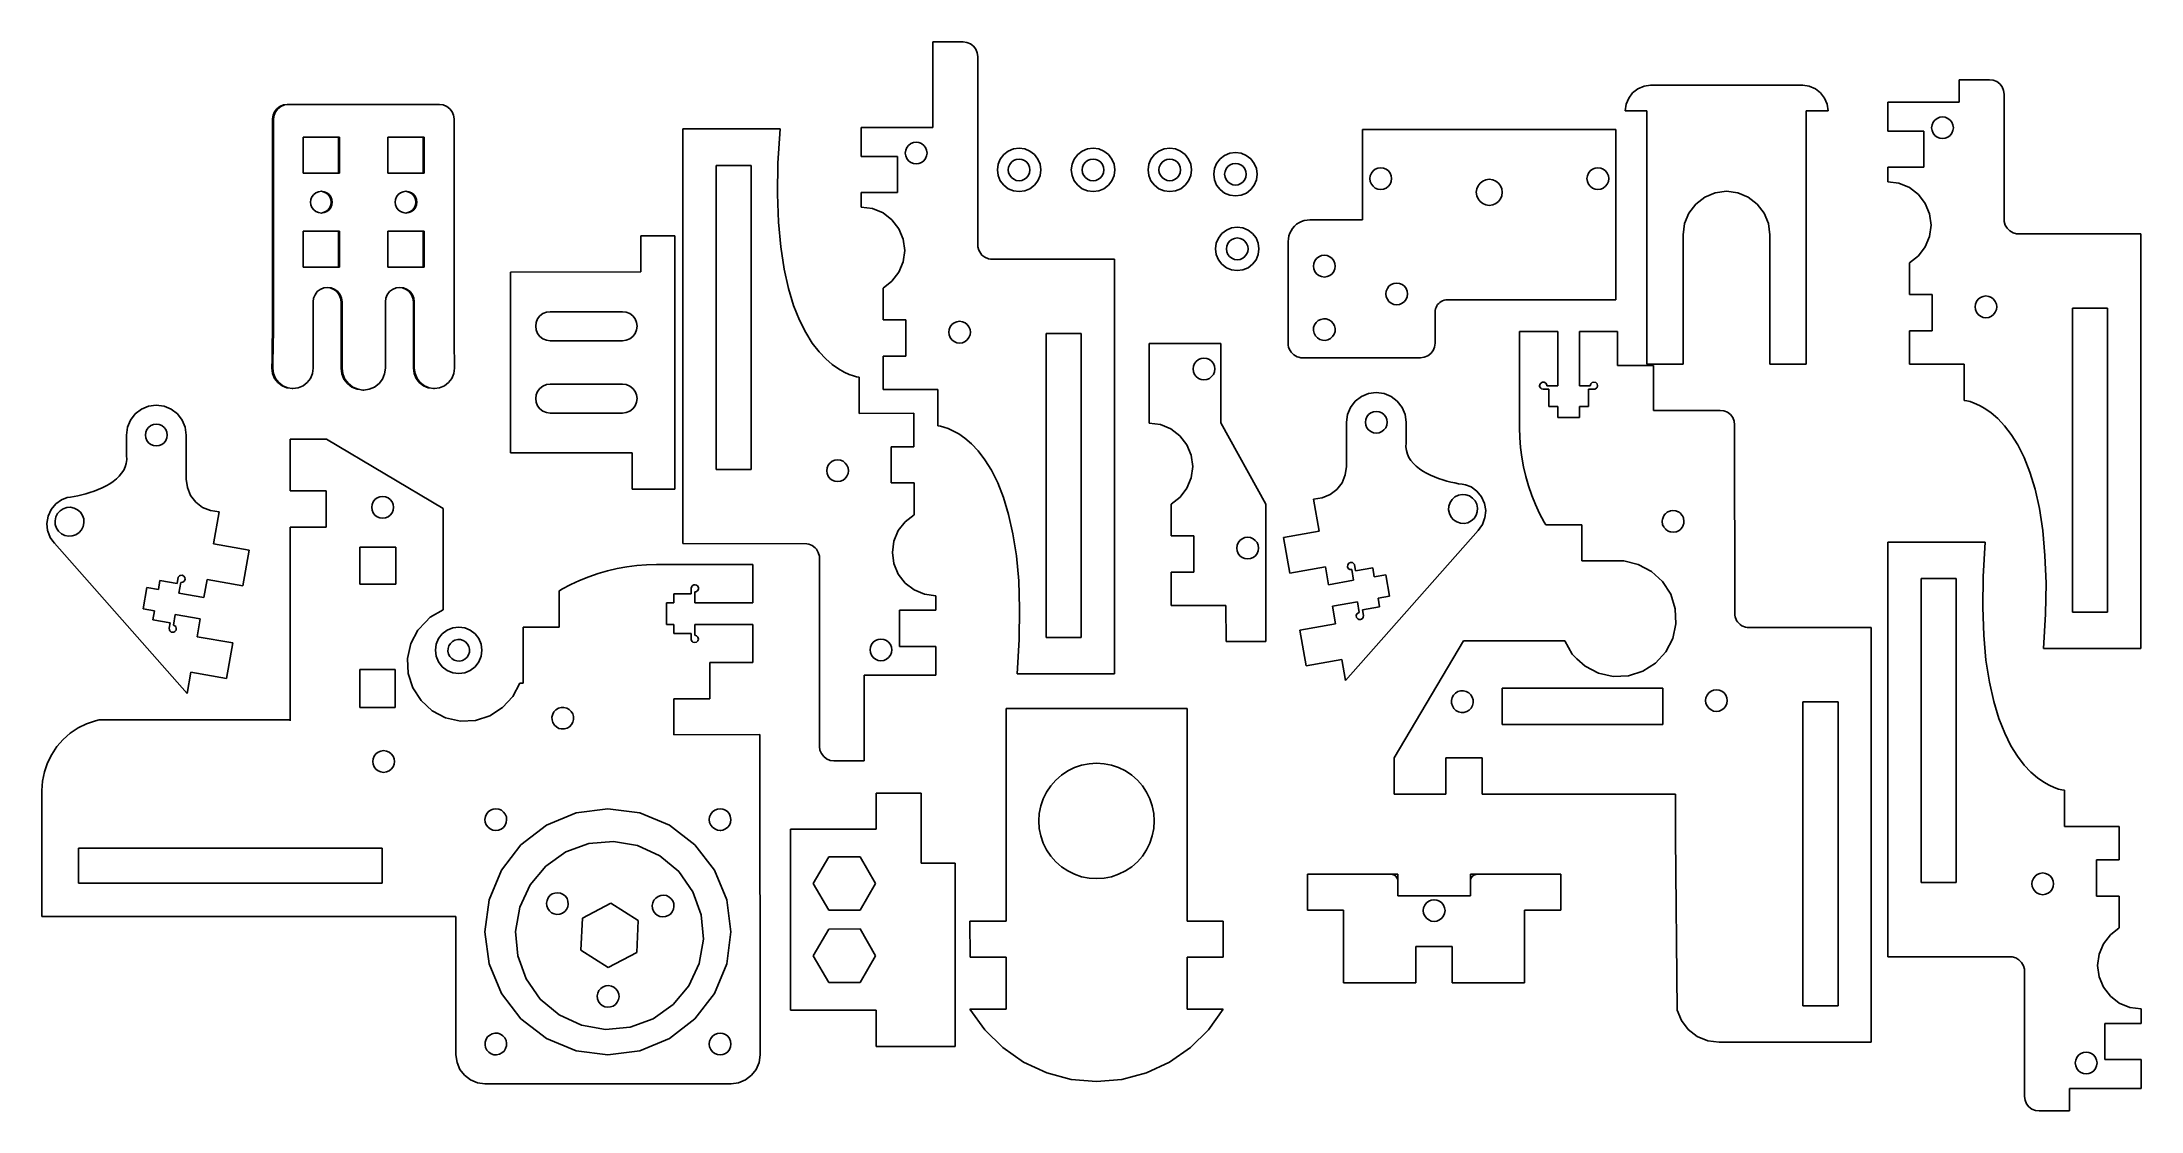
# Model space of a CAD drawing. Header units: millimetres. Extents: x -155 to 135, y -62 to 86.
import ezdxf

# ---------------------------------------------------------------- set-up
doc = ezdxf.new("R2010")
doc.units = ezdxf.units.MM

msp = doc.modelspace()

# ---------------------------------------------------------------- linework, layer by layer
for p, q in [((-31.64, 74.29), (-31.65, 86.11)), ((-27.45, 86.11), (-31.65, 86.11)), ((-26.93, 86.04), (-27.45, 86.11)), ((-26.44, 85.84), (-26.93, 86.04)), ((-26.03, 85.52), (-26.44, 85.84)), ((-25.71, 85.11), (-26.03, 85.52)), ((-25.51, 84.62), (-25.71, 85.11)), ((-25.44, 84.11), (-25.51, 84.62)), ((-25.43, 57.83), (-25.44, 84.11)), ((64.16, 77.53), (64.51, 78.37)), ((64.51, 78.37), (65.06, 79.1)), ((65.06, 79.1), (65.79, 79.65)), ((65.79, 79.65), (66.63, 80)), ((66.63, 80), (67.54, 80.12)), ((67.54, 80.12), (88.56, 80.12)), ((89.46, 80), (88.56, 80.12)), ((90.31, 79.65), (89.46, 80)), ((91.03, 79.1), (90.31, 79.65)), ((91.59, 78.37), (91.03, 79.1)), ((91.94, 77.53), (91.59, 78.37)), ((110.18, 77.78), (110.18, 80.9)), ((114.38, 80.9), (110.18, 80.9)), ((114.9, 80.83), (114.38, 80.9)), ((115.38, 80.63), (114.9, 80.83)), ((115.8, 80.31), (115.38, 80.63)), ((116.12, 79.9), (115.8, 80.31)), ((116.32, 79.41), (116.12, 79.9)), ((116.38, 78.9), (116.32, 79.41)), ((116.4, 61.32), (116.38, 78.9)), ((-122.81, 76), (-122.88, 75.48)), ((-122.88, 46.76), (-122.88, 75.48)), ((-122.88, 75.48), (-122.75, 75.48)), ((-122.61, 76.48), (-122.81, 76)), ((-122.68, 76), (-122.75, 75.48)), ((-122.75, 46.76), (-122.75, 75.48)), ((-122.48, 76.48), (-122.68, 76)), ((-122.29, 76.89), (-122.61, 76.48)), ((-122.16, 76.89), (-122.48, 76.48)), ((-121.88, 77.21), (-122.29, 76.89)), ((-121.75, 77.21), (-122.16, 76.89)), ((-121.39, 77.41), (-121.88, 77.21)), ((-121.26, 77.41), (-121.75, 77.21)), ((-121.26, 77.41), (-121.39, 77.41)), ((-120.88, 77.48), (-121.26, 77.41)), ((-99.8, 77.48), (-120.88, 77.48)), ((-99.29, 77.41), (-99.8, 77.48)), ((-98.8, 77.21), (-99.29, 77.41)), ((-98.39, 76.89), (-98.8, 77.21)), ((-98.07, 76.48), (-98.39, 76.89)), ((-97.87, 76), (-98.07, 76.48)), ((-97.81, 75.48), (-97.87, 76)), ((-97.81, 45.72), (-97.81, 75.48)), ((64.04, 76.62), (64.16, 77.53)), ((67.04, 76.62), (64.04, 76.62)), ((67.04, 76.62), (67.04, 41.62)), ((89.06, 41.62), (89.06, 76.62)), ((89.06, 76.62), (92.06, 76.62)), ((92.06, 76.62), (91.94, 77.53)), ((100.3, 77.78), (100.3, 73.8)), ((110.18, 77.78), (100.3, 77.78)), ((107.13, 75.56), (106.81, 75.33)), ((107.49, 75.71), (107.13, 75.56)), ((107.88, 75.77), (107.49, 75.71)), ((108.26, 75.71), (107.88, 75.77)), ((108.63, 75.56), (108.26, 75.71)), ((108.94, 75.33), (108.63, 75.56)), ((-118.64, 72.98), (-113.77, 72.98)), ((-118.64, 72.98), (-118.64, 67.98)), ((-113.77, 67.98), (-113.77, 72.98)), ((-113.77, 72.98), (-113.64, 72.98)), ((-113.64, 72.98), (-113.64, 67.98)), ((-106.94, 72.98), (-102.08, 72.98)), ((-106.94, 67.98), (-106.94, 72.98)), ((-102.08, 72.98), (-102.08, 67.98)), ((-102.08, 72.98), (-101.95, 72.98)), ((-101.95, 72.98), (-101.95, 67.98)), ((-66.2, 74.09), (-66.2, 16.81)), ((-52.76, 74.09), (-66.2, 74.09)), ((-52.76, 74.09), (-53.05, 69.35)), ((-41.53, 74.29), (-41.53, 70.3)), ((-31.64, 74.29), (-41.53, 74.29)), ((27.75, 74.01), (27.75, 61.54)), ((62.75, 74.01), (27.75, 74.01)), ((62.75, 50.5), (62.75, 74.01)), ((100.3, 73.8), (105.3, 73.8)), ((105.3, 73.8), (105.3, 68.8)), ((106.38, 74.27), (106.43, 74.65)), ((106.38, 74.27), (106.43, 73.88)), ((106.58, 75.02), (106.43, 74.65)), ((106.43, 73.88), (106.58, 73.52)), ((106.81, 75.33), (106.58, 75.02)), ((106.58, 73.52), (106.81, 73.2)), ((106.81, 73.2), (107.13, 72.97)), ((107.13, 72.97), (107.49, 72.82)), ((107.49, 72.82), (107.88, 72.77)), ((107.88, 72.77), (108.26, 72.82)), ((108.26, 72.82), (108.63, 72.97)), ((108.63, 72.97), (108.94, 73.2)), ((109.17, 75.02), (108.94, 75.33)), ((108.94, 73.2), (109.17, 73.52)), ((109.32, 74.65), (109.17, 75.02)), ((109.17, 73.52), (109.32, 73.88)), ((109.38, 74.27), (109.32, 74.65)), ((109.32, 73.88), (109.38, 74.27)), ((-41.53, 70.3), (-36.53, 70.3)), ((-36.53, 70.3), (-36.53, 65.3)), ((-35.45, 70.77), (-35.4, 71.16)), ((-35.4, 70.38), (-35.45, 70.77)), ((-35.4, 71.16), (-35.25, 71.52)), ((-35.25, 70.02), (-35.4, 70.38)), ((-35.25, 71.52), (-35.01, 71.83)), ((-35.01, 69.71), (-35.25, 70.02)), ((-35.01, 71.83), (-34.7, 72.07)), ((-34.7, 69.47), (-35.01, 69.71)), ((-34.7, 72.07), (-34.34, 72.22)), ((-34.34, 72.22), (-33.95, 72.27)), ((-33.95, 72.27), (-33.56, 72.22)), ((-33.56, 72.22), (-33.2, 72.07)), ((-33.2, 72.07), (-32.89, 71.83)), ((-32.89, 69.71), (-33.2, 69.47)), ((-32.89, 71.83), (-32.65, 71.52)), ((-32.65, 70.02), (-32.89, 69.71)), ((-32.65, 71.52), (-32.5, 71.16)), ((-32.5, 70.38), (-32.65, 70.02)), ((-32.5, 71.16), (-32.45, 70.77)), ((-32.45, 70.77), (-32.5, 70.38)), ((-22.33, 69.94), (-22.63, 69.22)), ((-21.85, 70.56), (-22.33, 69.94)), ((-21.23, 71.04), (-21.85, 70.56)), ((-20.51, 71.34), (-21.23, 71.04)), ((-20.48, 69.74), (-20.79, 69.5)), ((-19.73, 71.44), (-20.51, 71.34)), ((-20.11, 69.89), (-20.48, 69.74)), ((-19.73, 69.94), (-20.11, 69.89)), ((-18.95, 71.34), (-19.73, 71.44)), ((-19.34, 69.89), (-19.73, 69.94)), ((-18.98, 69.74), (-19.34, 69.89)), ((-18.67, 69.5), (-18.98, 69.74)), ((-18.23, 71.04), (-18.95, 71.34)), ((-17.61, 70.56), (-18.23, 71.04)), ((-17.13, 69.94), (-17.61, 70.56)), ((-16.83, 69.22), (-17.13, 69.94)), ((-12.11, 69.94), (-12.41, 69.22)), ((-11.63, 70.56), (-12.11, 69.94)), ((-11.01, 71.04), (-11.63, 70.56)), ((-10.29, 71.34), (-11.01, 71.04)), ((-10.26, 69.74), (-10.57, 69.5)), ((-9.51, 71.44), (-10.29, 71.34)), ((-9.9, 69.89), (-10.26, 69.74)), ((-9.51, 69.94), (-9.9, 69.89)), ((-8.73, 71.34), (-9.51, 71.44)), ((-9.12, 69.89), (-9.51, 69.94)), ((-8.76, 69.74), (-9.12, 69.89)), ((-8.45, 69.5), (-8.76, 69.74)), ((-8.01, 71.04), (-8.73, 71.34)), ((-7.39, 70.56), (-8.01, 71.04)), ((-6.91, 69.94), (-7.39, 70.56)), ((-6.61, 69.22), (-6.91, 69.94)), ((-1.5, 69.94), (-1.8, 69.22)), ((-1.02, 70.56), (-1.5, 69.94)), ((-0.4, 71.04), (-1.02, 70.56)), ((0.32, 71.34), (-0.4, 71.04)), ((0.35, 69.74), (0.04, 69.5)), ((1.1, 71.44), (0.32, 71.34)), ((0.71, 69.89), (0.35, 69.74)), ((1.1, 69.94), (0.71, 69.89)), ((1.88, 71.34), (1.1, 71.44)), ((1.49, 69.89), (1.1, 69.94)), ((1.85, 69.74), (1.49, 69.89)), ((2.16, 69.5), (1.85, 69.74)), ((2.6, 71.04), (1.88, 71.34)), ((3.22, 70.56), (2.6, 71.04)), ((3.7, 69.94), (3.22, 70.56)), ((4, 69.22), (3.7, 69.94)), ((8.05, 69.96), (7.57, 69.34)), ((8.67, 70.43), (8.05, 69.96)), ((9.39, 70.73), (8.67, 70.43)), ((10.17, 70.84), (9.39, 70.73)), ((10.95, 70.74), (10.17, 70.84)), ((11.67, 70.44), (10.95, 70.74)), ((12.29, 69.96), (11.67, 70.44)), ((12.77, 69.34), (12.29, 69.96)), ((-113.77, 67.98), (-118.64, 67.98)), ((-113.64, 67.98), (-113.77, 67.98)), ((-102.08, 67.98), (-106.94, 67.98)), ((-101.95, 67.98), (-102.08, 67.98)), ((-61.61, 27.05), (-61.61, 69.05)), ((-56.76, 69.05), (-61.61, 69.05)), ((-56.76, 27.05), (-56.76, 69.05)), ((-53.05, 69.35), (-53.12, 65.07)), ((-34.34, 69.32), (-34.7, 69.47)), ((-33.95, 69.27), (-34.34, 69.32)), ((-33.56, 69.32), (-33.95, 69.27)), ((-33.2, 69.47), (-33.56, 69.32)), ((-22.63, 69.22), (-22.73, 68.44)), ((-22.73, 68.44), (-22.63, 67.66)), ((-22.63, 67.66), (-22.32, 66.94)), ((-22.32, 66.94), (-21.85, 66.32)), ((-21.17, 68.83), (-21.23, 68.44)), ((-21.23, 68.44), (-21.17, 68.05)), ((-21.02, 69.19), (-21.17, 68.83)), ((-21.17, 68.05), (-21.02, 67.69)), ((-20.79, 69.5), (-21.02, 69.19)), ((-21.02, 67.69), (-20.79, 67.38)), ((-20.79, 67.38), (-20.47, 67.14)), ((-20.47, 67.14), (-20.11, 66.99)), ((-20.11, 66.99), (-19.73, 66.94)), ((-19.73, 66.94), (-19.34, 66.99)), ((-19.34, 66.99), (-18.98, 67.14)), ((-18.98, 67.14), (-18.67, 67.38)), ((-18.43, 69.19), (-18.67, 69.5)), ((-18.67, 67.38), (-18.43, 67.69)), ((-18.28, 68.83), (-18.43, 69.19)), ((-18.43, 67.69), (-18.28, 68.05)), ((-18.23, 68.44), (-18.28, 68.83)), ((-18.28, 68.05), (-18.23, 68.44)), ((-17.6, 66.32), (-17.13, 66.94)), ((-17.13, 66.94), (-16.83, 67.67)), ((-16.73, 68.44), (-16.83, 69.22)), ((-16.83, 67.67), (-16.73, 68.44)), ((-12.41, 69.22), (-12.51, 68.44)), ((-12.51, 68.44), (-12.41, 67.66)), ((-12.41, 67.66), (-12.11, 66.94)), ((-12.11, 66.94), (-11.63, 66.32)), ((-10.96, 68.83), (-11.01, 68.44)), ((-11.01, 68.44), (-10.96, 68.05)), ((-10.81, 69.19), (-10.96, 68.83)), ((-10.96, 68.05), (-10.81, 67.69)), ((-10.57, 69.5), (-10.81, 69.19)), ((-10.81, 67.69), (-10.57, 67.38)), ((-10.57, 67.38), (-10.26, 67.14)), ((-10.26, 67.14), (-9.89, 66.99)), ((-9.89, 66.99), (-9.51, 66.94)), ((-9.51, 66.94), (-9.12, 66.99)), ((-9.12, 66.99), (-8.76, 67.14)), ((-8.76, 67.14), (-8.45, 67.38)), ((-8.21, 69.19), (-8.45, 69.5)), ((-8.45, 67.38), (-8.21, 67.69)), ((-8.06, 68.83), (-8.21, 69.19)), ((-8.21, 67.69), (-8.06, 68.05)), ((-8.01, 68.44), (-8.06, 68.83)), ((-8.06, 68.05), (-8.01, 68.44)), ((-7.38, 66.32), (-6.91, 66.94)), ((-6.91, 66.94), (-6.61, 67.67)), ((-6.51, 68.44), (-6.61, 69.22)), ((-6.61, 67.67), (-6.51, 68.44)), ((-1.8, 69.22), (-1.9, 68.44)), ((-1.9, 68.44), (-1.8, 67.66)), ((-1.8, 67.66), (-1.5, 66.94)), ((-1.5, 66.94), (-1.02, 66.32)), ((-0.35, 68.83), (-0.4, 68.44)), ((-0.4, 68.44), (-0.35, 68.05)), ((-0.2, 69.19), (-0.35, 68.83)), ((-0.35, 68.05), (-0.2, 67.69)), ((0.04, 69.5), (-0.2, 69.19)), ((-0.2, 67.69), (0.04, 67.38)), ((0.04, 67.38), (0.35, 67.14)), ((0.35, 67.14), (0.72, 66.99)), ((0.72, 66.99), (1.1, 66.94)), ((1.1, 66.94), (1.49, 66.99)), ((1.49, 66.99), (1.85, 67.14)), ((1.85, 67.14), (2.16, 67.38)), ((2.4, 69.19), (2.16, 69.5)), ((2.16, 67.38), (2.4, 67.69)), ((2.55, 68.83), (2.4, 69.19)), ((2.4, 67.69), (2.55, 68.05)), ((2.6, 68.44), (2.55, 68.83)), ((2.55, 68.05), (2.6, 68.44)), ((3.23, 66.32), (3.7, 66.94)), ((3.7, 66.94), (4, 67.67)), ((4.1, 68.44), (4, 69.22)), ((4, 67.67), (4.1, 68.44)), ((7.27, 68.61), (7.17, 67.84)), ((7.17, 67.84), (7.27, 67.06)), ((7.57, 69.34), (7.27, 68.61)), ((7.27, 67.06), (7.57, 66.34)), ((8.73, 68.22), (8.67, 67.84)), ((8.67, 67.84), (8.73, 67.45)), ((8.87, 68.59), (8.73, 68.22)), ((8.73, 67.45), (8.88, 67.09)), ((9.11, 68.9), (8.87, 68.59)), ((8.88, 67.09), (9.11, 66.78)), ((9.42, 69.14), (9.11, 68.9)), ((9.11, 66.78), (9.43, 66.54)), ((9.78, 69.29), (9.42, 69.14)), ((10.17, 69.34), (9.78, 69.29)), ((10.56, 69.29), (10.17, 69.34)), ((10.92, 69.14), (10.56, 69.29)), ((11.23, 68.9), (10.92, 69.14)), ((10.92, 66.54), (11.23, 66.78)), ((11.47, 68.59), (11.23, 68.9)), ((11.23, 66.78), (11.47, 67.09)), ((11.62, 68.23), (11.47, 68.59)), ((11.47, 67.09), (11.62, 67.45)), ((11.67, 67.84), (11.62, 68.23)), ((11.62, 67.45), (11.67, 67.84)), ((13.07, 68.62), (12.77, 69.34)), ((12.77, 66.34), (13.07, 67.06)), ((13.17, 67.84), (13.07, 68.62)), ((13.07, 67.06), (13.17, 67.84)), ((28.75, 67.23), (28.8, 67.62)), ((28.75, 67.23), (28.8, 66.84)), ((28.95, 67.98), (28.8, 67.62)), ((28.8, 66.84), (28.95, 66.48)), ((29.19, 68.29), (28.95, 67.98)), ((29.5, 68.53), (29.19, 68.29)), ((29.86, 68.68), (29.5, 68.53)), ((30.25, 68.73), (29.86, 68.68)), ((30.64, 68.68), (30.25, 68.73)), ((31, 68.53), (30.64, 68.68)), ((31.31, 68.29), (31, 68.53)), ((31.55, 67.98), (31.31, 68.29)), ((31.7, 67.62), (31.55, 67.98)), ((31.55, 66.48), (31.7, 66.84)), ((31.75, 67.23), (31.7, 67.62)), ((31.7, 66.84), (31.75, 67.23)), ((43.98, 66.61), (44.35, 66.9)), ((44.35, 66.9), (44.78, 67.08)), ((44.78, 67.08), (45.25, 67.14)), ((45.25, 67.14), (45.72, 67.08)), ((45.72, 67.08), (46.15, 66.9)), ((46.15, 66.9), (46.52, 66.61)), ((58.75, 67.23), (58.8, 67.62)), ((58.8, 66.84), (58.75, 67.23)), ((58.8, 67.62), (58.95, 67.98)), ((58.95, 66.48), (58.8, 66.84)), ((58.95, 67.98), (59.19, 68.29)), ((59.19, 68.29), (59.5, 68.53)), ((59.5, 68.53), (59.86, 68.68)), ((59.86, 68.68), (60.25, 68.73)), ((60.25, 68.73), (60.64, 68.68)), ((60.64, 68.68), (61, 68.53)), ((61, 68.53), (61.31, 68.29)), ((61.31, 68.29), (61.55, 67.98)), ((61.55, 67.98), (61.7, 67.62)), ((61.7, 66.84), (61.55, 66.48)), ((61.7, 67.62), (61.75, 67.23)), ((61.75, 67.23), (61.7, 66.84)), ((100.3, 68.8), (100.3, 66.8)), ((100.3, 68.8), (105.3, 68.8)), ((100.3, 66.8), (101.85, 66.59)), ((-117.64, 63.98), (-117.59, 64.37)), ((-117.59, 63.6), (-117.64, 63.98)), ((-117.59, 64.37), (-117.44, 64.73)), ((-117.44, 64.73), (-117.2, 65.05)), ((-117.2, 65.05), (-116.89, 65.28)), ((-116.89, 65.28), (-116.53, 65.43)), ((-116.14, 65.48), (-116.53, 65.43)), ((-116.14, 65.48), (-115.88, 65.43)), ((-115.88, 65.43), (-115.52, 65.28)), ((-115.88, 65.43), (-115.75, 65.43)), ((-115.75, 65.43), (-115.39, 65.28)), ((-115.52, 65.28), (-115.21, 65.05)), ((-115.39, 65.28), (-115.08, 65.05)), ((-115.21, 65.05), (-114.97, 64.73)), ((-115.08, 65.05), (-114.84, 64.73)), ((-114.97, 64.73), (-114.82, 64.37)), ((-114.84, 64.73), (-114.69, 64.37)), ((-114.82, 64.37), (-114.77, 63.98)), ((-114.77, 63.98), (-114.82, 63.6)), ((-114.69, 64.37), (-114.64, 63.98)), ((-114.64, 63.98), (-114.69, 63.6)), ((-105.94, 63.98), (-105.89, 64.37)), ((-105.89, 63.6), (-105.94, 63.98)), ((-105.89, 64.37), (-105.74, 64.73)), ((-105.74, 64.73), (-105.51, 65.05)), ((-105.51, 65.05), (-105.19, 65.28)), ((-105.19, 65.28), (-104.83, 65.43)), ((-104.45, 65.48), (-104.83, 65.43)), ((-104.45, 65.48), (-104.19, 65.43)), ((-104.19, 65.43), (-103.83, 65.28)), ((-104.19, 65.43), (-104.06, 65.43)), ((-104.06, 65.43), (-103.7, 65.28)), ((-103.83, 65.28), (-103.52, 65.05)), ((-103.7, 65.28), (-103.38, 65.05)), ((-103.52, 65.05), (-103.28, 64.73)), ((-103.38, 65.05), (-103.15, 64.73)), ((-103.28, 64.73), (-103.13, 64.37)), ((-103.15, 64.73), (-103, 64.37)), ((-103.13, 64.37), (-103.08, 63.98)), ((-103.08, 63.98), (-103.13, 63.6)), ((-103, 64.37), (-102.95, 63.98)), ((-102.95, 63.98), (-103, 63.6)), ((-53.12, 65.07), (-52.98, 61.22)), ((-41.53, 65.3), (-41.53, 63.3)), ((-41.53, 65.3), (-36.53, 65.3)), ((-21.85, 66.32), (-21.23, 65.84)), ((-21.23, 65.84), (-20.5, 65.54)), ((-20.5, 65.54), (-19.73, 65.44)), ((-19.73, 65.44), (-18.95, 65.54)), ((-18.95, 65.54), (-18.22, 65.84)), ((-18.22, 65.84), (-17.6, 66.32)), ((-11.63, 66.32), (-11.01, 65.84)), ((-11.01, 65.84), (-10.28, 65.54)), ((-10.28, 65.54), (-9.51, 65.44)), ((-9.51, 65.44), (-8.73, 65.54)), ((-8.73, 65.54), (-8.01, 65.84)), ((-8.01, 65.84), (-7.38, 66.32)), ((-1.02, 66.32), (-0.4, 65.84)), ((-0.4, 65.84), (0.33, 65.54)), ((0.33, 65.54), (1.1, 65.44)), ((1.1, 65.44), (1.88, 65.54)), ((1.88, 65.54), (2.61, 65.84)), ((2.61, 65.84), (3.23, 66.32)), ((7.57, 66.34), (8.05, 65.71)), ((8.05, 65.71), (8.67, 65.24)), ((8.67, 65.24), (9.4, 64.94)), ((9.4, 64.94), (10.17, 64.84)), ((9.43, 66.54), (9.79, 66.39)), ((9.79, 66.39), (10.17, 66.34)), ((10.17, 66.34), (10.56, 66.39)), ((10.17, 64.84), (10.95, 64.94)), ((10.56, 66.39), (10.92, 66.54)), ((10.95, 64.94), (11.68, 65.24)), ((11.68, 65.24), (12.3, 65.72)), ((12.3, 65.72), (12.77, 66.34)), ((28.95, 66.48), (29.19, 66.17)), ((29.19, 66.17), (29.5, 65.93)), ((29.5, 65.93), (29.86, 65.78)), ((29.86, 65.78), (30.25, 65.73)), ((30.25, 65.73), (30.64, 65.78)), ((30.64, 65.78), (31, 65.93)), ((31, 65.93), (31.31, 66.17)), ((31.31, 66.17), (31.55, 66.48)), ((43.45, 65.34), (43.51, 65.8)), ((43.51, 64.87), (43.45, 65.34)), ((43.51, 65.8), (43.69, 66.24)), ((43.69, 64.44), (43.51, 64.87)), ((43.69, 66.24), (43.98, 66.61)), ((43.98, 64.06), (43.69, 64.44)), ((44.35, 63.78), (43.98, 64.06)), ((46.52, 64.06), (46.15, 63.78)), ((46.52, 66.61), (46.81, 66.24)), ((46.81, 64.44), (46.52, 64.06)), ((46.81, 66.24), (46.99, 65.8)), ((46.99, 64.87), (46.81, 64.44)), ((46.99, 65.8), (47.05, 65.34)), ((47.05, 65.34), (46.99, 64.87)), ((59.19, 66.17), (58.95, 66.48)), ((59.5, 65.93), (59.19, 66.17)), ((59.86, 65.78), (59.5, 65.93)), ((60.25, 65.73), (59.86, 65.78)), ((60.64, 65.78), (60.25, 65.73)), ((61, 65.93), (60.64, 65.78)), ((61.31, 66.17), (61, 65.93)), ((61.55, 66.48), (61.31, 66.17)), ((73.79, 63.72), (75.03, 64.68)), ((75.03, 64.68), (76.48, 65.28)), ((76.48, 65.28), (78.03, 65.48)), ((78.03, 65.48), (79.59, 65.28)), ((79.59, 65.28), (81.03, 64.68)), ((81.03, 64.68), (82.28, 63.72)), ((101.85, 66.59), (103.3, 65.99)), ((103.3, 65.99), (104.54, 65.04)), ((104.54, 65.04), (105.5, 63.8)), ((-117.44, 63.23), (-117.59, 63.6)), ((-117.2, 62.92), (-117.44, 63.23)), ((-116.89, 62.69), (-117.2, 62.92)), ((-116.53, 62.54), (-116.89, 62.69)), ((-116.14, 62.48), (-116.53, 62.54)), ((-115.88, 62.54), (-116.14, 62.48)), ((-115.52, 62.69), (-115.88, 62.54)), ((-115.75, 62.54), (-115.88, 62.54)), ((-115.39, 62.69), (-115.75, 62.54)), ((-115.21, 62.92), (-115.52, 62.69)), ((-115.08, 62.92), (-115.39, 62.69)), ((-114.97, 63.23), (-115.21, 62.92)), ((-114.84, 63.23), (-115.08, 62.92)), ((-114.82, 63.6), (-114.97, 63.23)), ((-114.69, 63.6), (-114.84, 63.23)), ((-105.74, 63.23), (-105.89, 63.6)), ((-105.51, 62.92), (-105.74, 63.23)), ((-105.19, 62.69), (-105.51, 62.92)), ((-104.83, 62.54), (-105.19, 62.69)), ((-104.45, 62.48), (-104.83, 62.54)), ((-104.19, 62.54), (-104.45, 62.48)), ((-103.83, 62.69), (-104.19, 62.54)), ((-104.06, 62.54), (-104.19, 62.54)), ((-103.7, 62.69), (-104.06, 62.54)), ((-103.52, 62.92), (-103.83, 62.69)), ((-103.38, 62.92), (-103.7, 62.69)), ((-103.28, 63.23), (-103.52, 62.92)), ((-103.15, 63.23), (-103.38, 62.92)), ((-103.13, 63.6), (-103.28, 63.23)), ((-103, 63.6), (-103.15, 63.23)), ((-52.98, 61.22), (-52.66, 57.79)), ((-41.53, 63.3), (-39.98, 63.1)), ((-39.98, 63.1), (-38.53, 62.5)), ((-38.53, 62.5), (-37.29, 61.55)), ((-37.29, 61.55), (-36.33, 60.3)), ((18.33, 60.66), (18.63, 60.92)), ((18.63, 60.92), (18.95, 61.13)), ((18.95, 61.13), (19.31, 61.31)), ((19.31, 61.31), (19.68, 61.43)), ((19.68, 61.43), (20.06, 61.51)), ((20.06, 61.51), (20.45, 61.54)), ((27.75, 61.54), (20.45, 61.54)), ((44.78, 63.6), (44.35, 63.78)), ((45.25, 63.54), (44.78, 63.6)), ((45.72, 63.6), (45.25, 63.54)), ((46.15, 63.78), (45.72, 63.6)), ((72.03, 59.48), (72.24, 61.03)), ((72.24, 61.03), (72.84, 62.48)), ((72.84, 62.48), (73.79, 63.72)), ((82.28, 63.72), (83.23, 62.48)), ((83.23, 62.48), (83.83, 61.03)), ((83.83, 61.03), (84.03, 59.48)), ((105.5, 63.8), (106.09, 62.35)), ((106.09, 62.35), (106.3, 60.8)), ((116.54, 60.82), (116.4, 61.32)), ((-118.64, 59.98), (-113.77, 59.98)), ((-118.64, 59.98), (-118.64, 54.98)), ((-113.77, 59.98), (-113.77, 54.98)), ((-113.77, 59.98), (-113.64, 59.98)), ((-113.64, 59.98), (-113.64, 54.98)), ((-106.94, 59.98), (-102.08, 59.98)), ((-106.94, 54.98), (-106.94, 59.98)), ((-102.08, 59.98), (-102.08, 54.98)), ((-102.08, 59.98), (-101.95, 59.98)), ((-101.95, 59.98), (-101.95, 54.98)), ((-67.29, 59.34), (-72, 59.34)), ((-72, 59.34), (-72, 54.34)), ((-67.29, 24.34), (-67.29, 59.34)), ((-36.33, 60.3), (-35.73, 58.86)), ((-35.73, 58.86), (-35.53, 57.3)), ((7.52, 58.3), (7.42, 57.52)), ((7.82, 59.02), (7.52, 58.3)), ((8.3, 59.65), (7.82, 59.02)), ((8.92, 60.12), (8.3, 59.65)), ((9.64, 60.42), (8.92, 60.12)), ((9.12, 58.27), (8.97, 57.91)), ((9.36, 58.59), (9.12, 58.27)), ((9.67, 58.82), (9.36, 58.59)), ((10.42, 60.53), (9.64, 60.42)), ((10.03, 58.97), (9.67, 58.82)), ((10.42, 59.03), (10.03, 58.97)), ((11.19, 60.42), (10.42, 60.53)), ((10.81, 58.98), (10.42, 59.03)), ((11.17, 58.83), (10.81, 58.98)), ((11.48, 58.59), (11.17, 58.83)), ((11.92, 60.13), (11.19, 60.42)), ((11.72, 58.28), (11.48, 58.59)), ((11.87, 57.92), (11.72, 58.28)), ((12.54, 59.65), (11.92, 60.13)), ((13.02, 59.03), (12.54, 59.65)), ((13.32, 58.3), (13.02, 59.03)), ((13.42, 57.53), (13.32, 58.3)), ((17.45, 58.54), (17.48, 58.93)), ((17.45, 58.54), (17.47, 44.22)), ((17.48, 58.93), (17.56, 59.31)), ((17.56, 59.31), (17.68, 59.68)), ((17.68, 59.68), (17.86, 60.04)), ((17.86, 60.04), (18.07, 60.36)), ((18.07, 60.36), (18.33, 60.66)), ((72.03, 59.48), (72.03, 41.62)), ((84.03, 59.48), (84.03, 41.62)), ((106.09, 59.24), (105.5, 57.8)), ((106.3, 60.8), (106.09, 59.24)), ((116.8, 60.37), (116.54, 60.82)), ((117.17, 60), (116.8, 60.37)), ((117.62, 59.74), (117.17, 60)), ((118.12, 59.6), (117.62, 59.74)), ((118.12, 59.6), (135.27, 59.6)), ((135.27, 2.31), (135.27, 59.6)), ((-52.66, 57.79), (-52.19, 54.74)), ((-35.73, 55.75), (-36.33, 54.3)), ((-35.53, 57.3), (-35.73, 55.75)), ((-25.29, 57.33), (-25.43, 57.83)), ((-25.03, 56.87), (-25.29, 57.33)), ((-24.86, 56.68), (-25.03, 56.87)), ((-24.44, 56.36), (-24.86, 56.68)), ((-23.96, 56.16), (-24.44, 56.36)), ((-23.7, 56.11), (-23.96, 56.16)), ((-23.7, 56.11), (-6.56, 56.09)), ((-6.56, -1.19), (-6.56, 56.09)), ((7.42, 57.52), (7.52, 56.75)), ((7.52, 56.75), (7.82, 56.02)), ((7.82, 56.02), (8.3, 55.4)), ((8.3, 55.4), (8.92, 54.93)), ((8.97, 57.91), (8.92, 57.52)), ((8.92, 57.52), (8.97, 57.14)), ((8.97, 57.14), (9.12, 56.77)), ((9.12, 56.77), (9.36, 56.46)), ((9.36, 56.46), (9.67, 56.23)), ((9.67, 56.23), (10.03, 56.08)), ((10.03, 56.08), (10.42, 56.03)), ((10.42, 56.03), (10.81, 56.08)), ((10.81, 56.08), (11.17, 56.23)), ((11.17, 56.23), (11.48, 56.47)), ((11.48, 56.47), (11.72, 56.78)), ((11.72, 56.78), (11.87, 57.14)), ((11.92, 57.53), (11.87, 57.92)), ((11.87, 57.14), (11.92, 57.53)), ((11.92, 54.93), (12.54, 55.41)), ((12.54, 55.41), (13.02, 56.03)), ((13.02, 56.03), (13.32, 56.75)), ((13.32, 56.75), (13.42, 57.53)), ((20.96, 55.14), (21.01, 55.52)), ((21.01, 54.75), (20.96, 55.14)), ((21.01, 55.52), (21.16, 55.89)), ((21.16, 55.89), (21.39, 56.2)), ((21.39, 56.2), (21.71, 56.44)), ((21.71, 56.44), (22.07, 56.59)), ((22.07, 56.59), (22.46, 56.64)), ((22.46, 56.64), (22.84, 56.59)), ((22.84, 56.59), (23.21, 56.44)), ((23.21, 56.44), (23.52, 56.2)), ((23.52, 56.2), (23.75, 55.89)), ((23.75, 55.89), (23.9, 55.52)), ((23.9, 55.52), (23.96, 55.14)), ((23.96, 55.14), (23.9, 54.75)), ((104.54, 56.56), (103.3, 55.6)), ((103.31, 51.21), (103.3, 55.6)), ((105.5, 57.8), (104.54, 56.56)), ((-113.77, 54.98), (-118.64, 54.98)), ((-113.64, 54.98), (-113.77, 54.98)), ((-102.08, 54.98), (-106.94, 54.98)), ((-101.95, 54.98), (-102.08, 54.98)), ((-72, 54.34), (-90.03, 54.33)), ((-90.03, 54.33), (-90.03, 29.35)), ((-52.19, 54.74), (-51.59, 52.05)), ((-37.29, 53.06), (-38.53, 52.11)), ((-36.33, 54.3), (-37.29, 53.06)), ((8.92, 54.93), (9.64, 54.63)), ((9.64, 54.63), (10.42, 54.53)), ((10.42, 54.53), (11.2, 54.63)), ((11.2, 54.63), (11.92, 54.93)), ((21.16, 54.39), (21.01, 54.75)), ((21.39, 54.08), (21.16, 54.39)), ((21.71, 53.84), (21.39, 54.08)), ((22.07, 53.69), (21.71, 53.84)), ((22.46, 53.64), (22.07, 53.69)), ((22.84, 53.69), (22.46, 53.64)), ((23.21, 53.84), (22.84, 53.69)), ((23.52, 54.08), (23.21, 53.84)), ((23.75, 54.39), (23.52, 54.08)), ((23.9, 54.75), (23.75, 54.39)), ((31.16, 52.06), (31.39, 52.37)), ((31.39, 52.37), (31.71, 52.61)), ((31.71, 52.61), (32.07, 52.76)), ((32.07, 52.76), (32.46, 52.81)), ((32.46, 52.81), (32.84, 52.76)), ((32.84, 52.76), (33.21, 52.61)), ((33.21, 52.61), (33.52, 52.37)), ((33.52, 52.37), (33.75, 52.06)), ((-117.29, 50.2), (-117.22, 50.72)), ((-117.29, 50.2), (-117.29, 41.03)), ((-117.22, 50.72), (-117.02, 51.2)), ((-117.02, 51.2), (-116.71, 51.62)), ((-116.71, 51.62), (-116.29, 51.93)), ((-116.29, 51.93), (-115.81, 52.13)), ((-115.29, 52.2), (-115.81, 52.13)), ((-115.29, 52.2), (-114.91, 52.13)), ((-114.91, 52.13), (-114.42, 51.93)), ((-114.91, 52.13), (-114.77, 52.13)), ((-114.77, 52.13), (-114.29, 51.93)), ((-114.42, 51.93), (-114.01, 51.62)), ((-114.29, 51.93), (-113.88, 51.62)), ((-114.01, 51.62), (-113.69, 51.2)), ((-113.88, 51.62), (-113.56, 51.2)), ((-113.69, 51.2), (-113.49, 50.72)), ((-113.56, 51.2), (-113.36, 50.72)), ((-113.49, 50.72), (-113.42, 50.2)), ((-113.42, 41.03), (-113.42, 50.2)), ((-113.42, 50.2), (-113.29, 50.2)), ((-113.36, 50.72), (-113.29, 50.2)), ((-113.29, 41.03), (-113.29, 50.2)), ((-107.29, 50.2), (-107.23, 50.72)), ((-107.29, 50.2), (-107.29, 41.03)), ((-107.23, 50.72), (-107.03, 51.2)), ((-107.03, 51.2), (-106.71, 51.62)), ((-106.71, 51.62), (-106.3, 51.93)), ((-106.3, 51.93), (-105.81, 52.13)), ((-105.3, 52.2), (-105.81, 52.13)), ((-105.3, 52.2), (-104.91, 52.13)), ((-104.91, 52.13), (-104.43, 51.93)), ((-104.91, 52.13), (-104.78, 52.13)), ((-104.78, 52.13), (-104.3, 51.93)), ((-104.43, 51.93), (-104.01, 51.62)), ((-104.3, 51.93), (-103.88, 51.62)), ((-104.01, 51.62), (-103.69, 51.2)), ((-103.88, 51.62), (-103.56, 51.2)), ((-103.69, 51.2), (-103.49, 50.72)), ((-103.56, 51.2), (-103.36, 50.72)), ((-103.49, 50.72), (-103.43, 50.2)), ((-103.43, 50.2), (-103.43, 41.03)), ((-103.43, 50.2), (-103.3, 50.2)), ((-103.36, 50.72), (-103.3, 50.2)), ((-103.3, 50.2), (-103.3, 41.03)), ((-51.59, 52.05), (-50.88, 49.71)), ((-50.88, 49.71), (-50.08, 47.69)), ((-38.52, 47.71), (-38.53, 52.11)), ((30.96, 51.31), (31.01, 51.7)), ((31.01, 50.92), (30.96, 51.31)), ((31.01, 51.7), (31.16, 52.06)), ((31.16, 50.56), (31.01, 50.92)), ((31.39, 50.25), (31.16, 50.56)), ((31.71, 50.01), (31.39, 50.25)), ((32.07, 49.86), (31.71, 50.01)), ((32.46, 49.81), (32.07, 49.86)), ((32.84, 49.86), (32.46, 49.81)), ((33.21, 50.01), (32.84, 49.86)), ((33.52, 50.25), (33.21, 50.01)), ((33.75, 50.56), (33.52, 50.25)), ((33.75, 52.06), (33.9, 51.7)), ((33.9, 50.92), (33.75, 50.56)), ((33.9, 51.7), (33.96, 51.31)), ((33.96, 51.31), (33.9, 50.92)), ((37.82, 49.24), (37.89, 49.45)), ((37.89, 49.45), (37.99, 49.65)), ((37.99, 49.65), (38.11, 49.83)), ((38.11, 49.83), (38.26, 50)), ((38.26, 50), (38.42, 50.14)), ((38.42, 50.14), (38.61, 50.27)), ((38.61, 50.27), (38.8, 50.36)), ((38.8, 50.36), (39.01, 50.43)), ((39.01, 50.43), (39.23, 50.48)), ((62.75, 50.5), (39.23, 50.48)), ((106.45, 51.21), (103.31, 51.21)), ((106.45, 51.21), (106.45, 46.21)), ((112.43, 49.9), (112.38, 49.52)), ((112.38, 49.52), (112.43, 49.13)), ((112.58, 50.27), (112.43, 49.9)), ((112.81, 50.58), (112.58, 50.27)), ((113.13, 50.82), (112.81, 50.58)), ((113.49, 50.97), (113.13, 50.82)), ((113.88, 51.02), (113.49, 50.97)), ((114.26, 50.97), (113.88, 51.02)), ((114.63, 50.82), (114.26, 50.97)), ((114.94, 50.58), (114.63, 50.82)), ((115.17, 50.27), (114.94, 50.58)), ((115.32, 49.9), (115.17, 50.27)), ((115.38, 49.52), (115.32, 49.9)), ((115.32, 49.13), (115.38, 49.52)), ((125.83, 49.34), (130.68, 49.34)), ((125.83, 7.34), (125.83, 49.34)), ((130.68, 49.34), (130.68, 7.34)), ((-122.91, 45.72), (-122.88, 46.76)), ((-122.88, 46.76), (-122.75, 46.76)), ((-122.75, 46.76), (-122.78, 45.72)), ((-86.46, 47.36), (-86.52, 46.84)), ((-86.52, 46.84), (-86.46, 46.33)), ((-86.26, 47.84), (-86.46, 47.36)), ((-85.94, 48.26), (-86.26, 47.84)), ((-85.52, 48.58), (-85.94, 48.26)), ((-85.04, 48.78), (-85.52, 48.58)), ((-84.52, 48.84), (-85.04, 48.78)), ((-84.52, 48.84), (-74.52, 48.84)), ((-74.52, 48.84), (-74.01, 48.78)), ((-74.01, 48.78), (-73.52, 48.58)), ((-73.52, 48.58), (-73.11, 48.26)), ((-73.11, 48.26), (-72.79, 47.84)), ((-72.79, 47.84), (-72.59, 47.36)), ((-72.59, 47.36), (-72.52, 46.84)), ((-72.52, 46.84), (-72.59, 46.33)), ((-50.08, 47.69), (-49.21, 45.96)), ((-35.37, 47.71), (-38.52, 47.71)), ((-35.37, 47.71), (-35.37, 42.71)), ((-29.4, 46.41), (-29.45, 46.02)), ((-29.25, 46.77), (-29.4, 46.41)), ((-29.01, 47.08), (-29.25, 46.77)), ((-28.7, 47.32), (-29.01, 47.08)), ((-28.34, 47.47), (-28.7, 47.32)), ((-27.95, 47.52), (-28.34, 47.47)), ((-27.56, 47.47), (-27.95, 47.52)), ((-27.2, 47.32), (-27.56, 47.47)), ((-26.89, 47.08), (-27.2, 47.32)), ((-26.65, 46.77), (-26.89, 47.08)), ((-26.5, 46.41), (-26.65, 46.77)), ((-26.45, 46.02), (-26.5, 46.41)), ((20.96, 46.26), (20.98, 46.65)), ((20.98, 46.65), (21.1, 47.02)), ((21.1, 47.02), (21.31, 47.35)), ((21.31, 47.35), (21.6, 47.61)), ((21.6, 47.61), (21.95, 47.79)), ((21.95, 47.79), (22.33, 47.88)), ((22.33, 47.88), (22.72, 47.86)), ((22.72, 47.86), (23.09, 47.74)), ((23.09, 47.74), (23.42, 47.53)), ((23.42, 47.53), (23.69, 47.24)), ((23.69, 47.24), (23.87, 46.89)), ((23.87, 46.89), (23.95, 46.51)), ((23.95, 46.51), (23.93, 46.12)), ((37.78, 49.03), (37.82, 49.24)), ((37.78, 49.03), (37.78, 44.48)), ((112.43, 49.13), (112.58, 48.77)), ((112.58, 48.77), (112.81, 48.46)), ((112.81, 48.46), (113.13, 48.22)), ((113.13, 48.22), (113.49, 48.07)), ((113.49, 48.07), (113.88, 48.02)), ((113.88, 48.02), (114.26, 48.07)), ((114.26, 48.07), (114.63, 48.22)), ((114.63, 48.22), (114.94, 48.46)), ((114.94, 48.46), (115.17, 48.77)), ((115.17, 48.77), (115.32, 49.13)), ((-122.95, 43.54), (-122.96, 42.34)), ((-122.94, 44.66), (-122.95, 43.54)), ((-122.94, 44.66), (-122.91, 45.72)), ((-122.82, 43.54), (-122.83, 42.34)), ((-122.81, 44.66), (-122.82, 43.54)), ((-122.78, 45.72), (-122.81, 44.66)), ((-97.81, 45.72), (-97.78, 44.66)), ((-97.78, 44.66), (-97.77, 43.54)), ((-97.77, 43.54), (-97.76, 42.34)), ((-86.26, 45.84), (-86.46, 46.33)), ((-86.26, 45.84), (-85.94, 45.43)), ((-85.94, 45.43), (-85.52, 45.11)), ((-85.52, 45.11), (-85.04, 44.91)), ((-85.04, 44.91), (-84.52, 44.84)), ((-84.52, 44.84), (-74.52, 44.84)), ((-74.01, 44.91), (-74.52, 44.84)), ((-73.52, 45.11), (-74.01, 44.91)), ((-73.11, 45.43), (-73.52, 45.11)), ((-72.79, 45.84), (-73.11, 45.43)), ((-72.59, 46.33), (-72.79, 45.84)), ((-49.21, 45.96), (-48.3, 44.5)), ((-48.3, 44.5), (-47.37, 43.3)), ((-29.45, 46.02), (-29.4, 45.63)), ((-29.4, 45.63), (-29.25, 45.27)), ((-29.25, 45.27), (-29.01, 44.96)), ((-29.01, 44.96), (-28.7, 44.72)), ((-28.7, 44.72), (-28.34, 44.57)), ((-28.34, 44.57), (-27.95, 44.52)), ((-27.95, 44.52), (-27.56, 44.57)), ((-27.56, 44.57), (-27.2, 44.72)), ((-27.2, 44.72), (-26.89, 44.96)), ((-26.89, 44.96), (-26.65, 45.27)), ((-26.65, 45.27), (-26.5, 45.63)), ((-26.5, 45.63), (-26.45, 46.02)), ((-16, 45.85), (-16, 3.85)), ((-11.15, 45.85), (-16, 45.85)), ((-11.15, 45.85), (-11.15, 3.85)), ((8.13, 44.46), (-1.76, 44.45)), ((-1.76, 44.45), (-1.74, 33.46)), ((8.13, 44.46), (8.14, 33.48)), ((17.52, 43.96), (17.47, 44.22)), ((17.61, 43.71), (17.52, 43.96)), ((17.72, 43.48), (17.61, 43.71)), ((21.04, 45.87), (20.96, 46.26)), ((21.22, 45.52), (21.04, 45.87)), ((21.49, 45.24), (21.22, 45.52)), ((21.82, 45.02), (21.49, 45.24)), ((22.19, 44.9), (21.82, 45.02)), ((22.58, 44.89), (22.19, 44.9)), ((22.96, 44.97), (22.58, 44.89)), ((23.31, 45.15), (22.96, 44.97)), ((23.6, 45.41), (23.31, 45.15)), ((23.81, 45.74), (23.6, 45.41)), ((23.93, 46.12), (23.81, 45.74)), ((37.68, 43.96), (37.48, 43.48)), ((37.68, 43.96), (37.78, 44.48)), ((49.42, 32.82), (49.43, 46.13)), ((54.71, 46.13), (49.43, 46.13)), ((54.71, 38.63), (54.71, 46.13)), ((57.71, 46.13), (57.71, 38.63)), ((62.96, 46.13), (57.71, 46.13)), ((62.96, 41.42), (62.96, 46.13)), ((106.45, 46.21), (103.32, 46.2)), ((103.32, 46.2), (103.33, 41.59)), ((-122.97, 41.03), (-122.96, 42.34)), ((-122.97, 41.03), (-122.88, 40.31)), ((-122.97, 41.03), (-122.84, 41.03)), ((-122.83, 42.34), (-122.84, 41.03)), ((-122.84, 41.03), (-122.74, 40.31)), ((-117.39, 40.31), (-117.29, 41.03)), ((-113.42, 41.03), (-113.32, 40.25)), ((-113.42, 41.03), (-113.29, 41.03)), ((-113.29, 41.03), (-113.19, 40.25)), ((-107.4, 40.25), (-107.29, 41.03)), ((-103.43, 41.03), (-103.33, 40.31)), ((-103.43, 41.03), (-103.3, 41.03)), ((-103.3, 41.03), (-103.2, 40.31)), ((-97.84, 40.31), (-97.75, 41.03)), ((-97.76, 42.34), (-97.75, 41.03)), ((-47.37, 43.3), (-46.45, 42.32)), ((-46.45, 42.32), (-45.54, 41.54)), ((-45.54, 41.54), (-44.69, 40.94)), ((-44.69, 40.94), (-43.9, 40.49)), ((-35.37, 42.71), (-38.51, 42.71)), ((-38.51, 42.71), (-38.5, 38.1)), ((4.32, 40.94), (4.37, 41.32)), ((4.37, 40.55), (4.32, 40.94)), ((4.37, 41.32), (4.52, 41.68)), ((4.52, 41.68), (4.76, 41.99)), ((4.76, 41.99), (5.07, 42.23)), ((5.07, 42.23), (5.43, 42.38)), ((5.43, 42.38), (5.82, 42.44)), ((5.82, 42.44), (6.21, 42.38)), ((6.21, 42.38), (6.57, 42.24)), ((6.57, 42.24), (6.88, 42)), ((6.88, 42), (7.12, 41.69)), ((7.12, 41.69), (7.27, 41.33)), ((7.27, 41.33), (7.32, 40.94)), ((7.32, 40.94), (7.27, 40.56)), ((17.87, 43.26), (17.72, 43.48)), ((18.04, 43.06), (17.87, 43.26)), ((18.24, 42.89), (18.04, 43.06)), ((18.46, 42.74), (18.24, 42.89)), ((18.69, 42.63), (18.46, 42.74)), ((18.94, 42.55), (18.69, 42.63)), ((19.19, 42.49), (18.94, 42.55)), ((19.19, 42.49), (35.75, 42.48)), ((36.27, 42.55), (35.75, 42.48)), ((36.75, 42.75), (36.27, 42.55)), ((37.17, 43.06), (36.75, 42.75)), ((37.48, 43.48), (37.17, 43.06)), ((67.95, 41.42), (62.96, 41.42)), ((67.04, 41.62), (72.03, 41.62)), ((67.95, 35.22), (67.95, 41.42)), ((84.03, 41.62), (89.06, 41.62)), ((103.33, 41.59), (110.87, 41.6)), ((110.87, 41.6), (110.88, 36.6)), ((-122.88, 40.31), (-122.6, 39.64)), ((-122.74, 40.31), (-122.47, 39.64)), ((-122.6, 39.64), (-122.16, 39.07)), ((-122.47, 39.64), (-122.03, 39.07)), ((-122.16, 39.07), (-121.58, 38.63)), ((-122.03, 39.07), (-121.45, 38.63)), ((-121.58, 38.63), (-120.91, 38.35)), ((-121.45, 38.63), (-120.78, 38.35)), ((-120.91, 38.35), (-120.78, 38.35)), ((-120.78, 38.35), (-120.2, 38.25)), ((-120.2, 38.25), (-120.07, 38.25)), ((-120.07, 38.25), (-119.35, 38.35)), ((-119.35, 38.35), (-118.68, 38.63)), ((-118.68, 38.63), (-118.1, 39.07)), ((-118.1, 39.07), (-117.66, 39.64)), ((-117.66, 39.64), (-117.39, 40.31)), ((-113.32, 40.25), (-113.02, 39.53)), ((-113.19, 40.25), (-112.89, 39.53)), ((-113.02, 39.53), (-112.54, 38.91)), ((-112.89, 39.53), (-112.41, 38.91)), ((-112.54, 38.91), (-111.92, 38.43)), ((-112.41, 38.91), (-111.79, 38.43)), ((-111.92, 38.43), (-111.2, 38.13)), ((-111.79, 38.43), (-111.07, 38.13)), ((-111.2, 38.13), (-111.07, 38.13)), ((-111.07, 38.13), (-110.42, 38.03)), ((-110.42, 38.03), (-110.29, 38.03)), ((-110.29, 38.03), (-109.52, 38.13)), ((-109.52, 38.13), (-108.79, 38.43)), ((-108.79, 38.43), (-108.17, 38.91)), ((-108.17, 38.91), (-107.7, 39.53)), ((-107.7, 39.53), (-107.4, 40.25)), ((-103.33, 40.31), (-103.06, 39.64)), ((-103.2, 40.31), (-102.92, 39.64)), ((-103.06, 39.64), (-102.61, 39.07)), ((-102.92, 39.64), (-102.48, 39.07)), ((-102.61, 39.07), (-102.04, 38.63)), ((-102.48, 39.07), (-101.91, 38.63)), ((-102.04, 38.63), (-101.37, 38.35)), ((-101.91, 38.63), (-101.24, 38.35)), ((-101.37, 38.35), (-101.24, 38.35)), ((-101.24, 38.35), (-100.65, 38.25)), ((-100.65, 38.25), (-100.52, 38.25)), ((-100.52, 38.25), (-99.8, 38.35)), ((-99.8, 38.35), (-99.13, 38.63)), ((-99.13, 38.63), (-98.56, 39.07)), ((-98.56, 39.07), (-98.12, 39.64)), ((-98.12, 39.64), (-97.84, 40.31)), ((-86.46, 37.36), (-86.26, 37.84)), ((-86.26, 37.84), (-85.94, 38.26)), ((-85.94, 38.26), (-85.52, 38.58)), ((-85.52, 38.58), (-85.04, 38.78)), ((-85.04, 38.78), (-84.52, 38.84)), ((-84.52, 38.84), (-74.52, 38.84)), ((-74.52, 38.84), (-74.01, 38.78)), ((-74.01, 38.78), (-73.52, 38.58)), ((-73.52, 38.58), (-73.11, 38.26)), ((-73.11, 38.26), (-72.79, 37.84)), ((-72.79, 37.84), (-72.59, 37.36)), ((-43.9, 40.49), (-43.21, 40.18)), ((-43.21, 40.18), (-42.63, 39.98)), ((-42.63, 39.98), (-42.19, 39.86)), ((-42.19, 39.86), (-41.91, 39.81)), ((-41.91, 39.81), (-41.81, 39.8)), ((-41.81, 34.8), (-41.81, 39.8)), ((-38.5, 38.1), (-30.96, 38.1)), ((-30.96, 38.1), (-30.95, 33.1)), ((4.52, 40.19), (4.37, 40.55)), ((4.76, 39.88), (4.52, 40.19)), ((5.07, 39.64), (4.76, 39.88)), ((5.44, 39.49), (5.07, 39.64)), ((5.82, 39.44), (5.44, 39.49)), ((6.21, 39.49), (5.82, 39.44)), ((6.57, 39.64), (6.21, 39.49)), ((6.88, 39.88), (6.57, 39.64)), ((7.12, 40.19), (6.88, 39.88)), ((7.27, 40.56), (7.12, 40.19)), ((52.21, 38.63), (52.27, 38.88)), ((52.21, 38.5), (52.21, 38.63)), ((52.35, 38.28), (52.21, 38.5)), ((52.27, 38.88), (52.35, 38.99)), ((52.35, 38.99), (52.58, 39.12)), ((52.46, 38.2), (52.35, 38.28)), ((52.71, 38.13), (52.46, 38.2)), ((52.58, 39.12), (52.84, 39.12)), ((53.46, 38.13), (52.71, 38.13)), ((52.84, 39.12), (53.06, 38.99)), ((53.06, 38.99), (53.19, 38.76)), ((53.19, 38.76), (53.21, 38.63)), ((53.21, 38.63), (54.71, 38.63)), ((53.46, 35.73), (53.46, 38.13)), ((57.71, 38.63), (59.21, 38.63)), ((59.84, 38.15), (58.96, 38.13)), ((58.96, 38.13), (58.96, 35.73)), ((59.21, 38.63), (59.27, 38.88)), ((59.27, 38.88), (59.46, 39.07)), ((59.46, 39.07), (59.71, 39.13)), ((59.71, 39.13), (59.96, 39.07)), ((60.06, 38.28), (59.84, 38.15)), ((59.96, 39.07), (60.14, 38.88)), ((60.14, 38.38), (60.06, 38.28)), ((60.14, 38.88), (60.21, 38.63)), ((60.21, 38.63), (60.14, 38.38)), ((-141.86, 34.73), (-141, 35.38)), ((-141, 35.38), (-140.01, 35.79)), ((-140.01, 35.79), (-138.95, 35.93)), ((-138.95, 35.93), (-137.88, 35.79)), ((-137.88, 35.79), (-136.89, 35.38)), ((-136.89, 35.38), (-136.03, 34.73)), ((-86.52, 36.84), (-86.46, 37.36)), ((-86.46, 36.33), (-86.52, 36.84)), ((-86.26, 35.84), (-86.46, 36.33)), ((-85.94, 35.43), (-86.26, 35.84)), ((-85.52, 35.11), (-85.94, 35.43)), ((-85.04, 34.91), (-85.52, 35.11)), ((-84.52, 34.84), (-85.04, 34.91)), ((-84.52, 34.84), (-74.52, 34.84)), ((-74.01, 34.91), (-74.52, 34.84)), ((-73.52, 35.11), (-74.01, 34.91)), ((-73.11, 35.43), (-73.52, 35.11)), ((-72.79, 35.84), (-73.11, 35.43)), ((-72.59, 36.33), (-72.79, 35.84)), ((-72.59, 37.36), (-72.52, 36.84)), ((-72.52, 36.84), (-72.59, 36.33)), ((26.07, 35.63), (25.66, 34.64)), ((26.72, 36.49), (26.07, 35.63)), ((27.57, 37.14), (26.72, 36.49)), ((28.57, 37.55), (27.57, 37.14)), ((29.63, 37.69), (28.57, 37.55)), ((28.57, 34.63), (28.88, 34.87)), ((28.88, 34.87), (29.24, 35.02)), ((29.24, 35.02), (29.63, 35.07)), ((30.7, 37.55), (29.63, 37.69)), ((29.63, 35.07), (30.02, 35.02)), ((30.02, 35.02), (30.38, 34.87)), ((30.38, 34.87), (30.69, 34.63)), ((31.69, 37.14), (30.7, 37.55)), ((32.54, 36.49), (31.69, 37.14)), ((33.2, 35.63), (32.54, 36.49)), ((33.61, 34.64), (33.2, 35.63)), ((54.71, 35.73), (53.46, 35.73)), ((54.71, 34.23), (54.71, 35.73)), ((57.71, 35.73), (57.71, 34.23)), ((58.96, 35.73), (57.71, 35.73)), ((77.15, 35.22), (67.95, 35.22)), ((77.67, 35.15), (77.15, 35.22)), ((78.15, 34.95), (77.67, 35.15)), ((78.57, 34.63), (78.15, 34.95)), ((110.97, 36.59), (110.88, 36.6)), ((111.25, 36.53), (110.97, 36.59)), ((111.7, 36.42), (111.25, 36.53)), ((112.27, 36.22), (111.7, 36.42)), ((112.97, 35.91), (112.27, 36.22)), ((113.75, 35.46), (112.97, 35.91)), ((114.61, 34.86), (113.75, 35.46)), ((115.51, 34.08), (114.61, 34.86)), ((-143.06, 31.81), (-142.92, 32.88)), ((-142.92, 32.88), (-142.51, 33.87)), ((-142.51, 33.87), (-141.86, 34.73)), ((-140.39, 32.2), (-140.45, 31.81)), ((-140.24, 32.56), (-140.39, 32.2)), ((-140.01, 32.87), (-140.24, 32.56)), ((-139.7, 33.11), (-140.01, 32.87)), ((-139.33, 33.26), (-139.7, 33.11)), ((-138.95, 33.31), (-139.33, 33.26)), ((-138.56, 33.26), (-138.95, 33.31)), ((-138.2, 33.11), (-138.56, 33.26)), ((-137.88, 32.87), (-138.2, 33.11)), ((-137.65, 32.56), (-137.88, 32.87)), ((-137.5, 32.2), (-137.65, 32.56)), ((-137.45, 31.81), (-137.5, 32.2)), ((-136.03, 34.73), (-135.38, 33.87)), ((-135.38, 33.87), (-134.97, 32.88)), ((-134.97, 32.88), (-134.83, 31.81)), ((-34.26, 34.81), (-41.81, 34.8)), ((-34.25, 30.2), (-34.26, 34.81)), ((-30.85, 33.09), (-30.95, 33.1)), ((-30.57, 33.04), (-30.85, 33.09)), ((-30.13, 32.92), (-30.57, 33.04)), ((-29.55, 32.72), (-30.13, 32.92)), ((-28.86, 32.41), (-29.55, 32.72)), ((-28.07, 31.97), (-28.86, 32.41)), ((-27.22, 31.37), (-28.07, 31.97)), ((-1.74, 33.46), (-0.19, 33.26)), ((-0.19, 33.26), (1.26, 32.66)), ((1.26, 32.66), (2.5, 31.71)), ((8.14, 33.48), (14.36, 22.27)), ((25.5, 27.47), (25.51, 33.57)), ((25.66, 34.64), (25.51, 33.57)), ((28.13, 33.57), (28.18, 33.96)), ((28.18, 33.19), (28.13, 33.57)), ((28.18, 33.96), (28.33, 34.32)), ((28.33, 32.82), (28.18, 33.19)), ((28.33, 34.32), (28.57, 34.63)), ((28.57, 32.51), (28.33, 32.82)), ((28.88, 32.28), (28.57, 32.51)), ((29.24, 32.13), (28.88, 32.28)), ((29.63, 32.07), (29.24, 32.13)), ((30.02, 32.13), (29.63, 32.07)), ((30.38, 32.28), (30.02, 32.13)), ((30.69, 32.51), (30.38, 32.28)), ((30.69, 34.63), (30.93, 34.32)), ((30.93, 32.82), (30.69, 32.51)), ((30.93, 34.32), (31.08, 33.96)), ((31.08, 33.19), (30.93, 32.82)), ((31.08, 33.96), (31.13, 33.57)), ((31.13, 33.57), (31.08, 33.19)), ((33.75, 33.57), (33.61, 34.64)), ((33.75, 33.57), (33.75, 30.74)), ((49.46, 31.46), (49.42, 32.82)), ((57.71, 34.23), (54.71, 34.23)), ((78.89, 34.22), (78.57, 34.63)), ((79.09, 33.73), (78.89, 34.22)), ((79.15, 33.22), (79.09, 33.73)), ((79.18, 6.94), (79.15, 33.22)), ((116.44, 33.1), (115.51, 34.08)), ((117.37, 31.89), (116.44, 33.1)), ((-143.06, 31.81), (-143.06, 28.98)), ((-140.45, 31.81), (-140.39, 31.43)), ((-140.39, 31.43), (-140.24, 31.06)), ((-140.24, 31.06), (-140.01, 30.75)), ((-140.01, 30.75), (-139.7, 30.52)), ((-139.7, 30.52), (-139.33, 30.37)), ((-139.33, 30.37), (-138.95, 30.31)), ((-138.95, 30.31), (-138.56, 30.37)), ((-138.56, 30.37), (-138.2, 30.52)), ((-138.2, 30.52), (-137.88, 30.75)), ((-137.88, 30.75), (-137.65, 31.06)), ((-137.65, 31.06), (-137.5, 31.43)), ((-137.5, 31.43), (-137.45, 31.81)), ((-134.81, 25.71), (-134.83, 31.81)), ((-120.45, 31.26), (-120.45, 24.09)), ((-115.45, 31.25), (-120.45, 31.26)), ((-115.45, 31.25), (-99.3, 21.64)), ((-90.03, 29.35), (-73.2, 29.35)), ((-73.2, 29.35), (-73.2, 24.34)), ((-37.39, 30.19), (-34.25, 30.2)), ((-37.39, 25.19), (-37.39, 30.19)), ((-26.32, 30.59), (-27.22, 31.37)), ((-25.39, 29.61), (-26.32, 30.59)), ((-24.46, 28.4), (-25.39, 29.61)), ((2.5, 31.71), (3.46, 30.46)), ((3.46, 30.46), (4.06, 29.02)), ((4.06, 29.02), (4.26, 27.47)), ((33.75, 30.74), (33.72, 30.18)), ((33.72, 30.18), (33.79, 29.66)), ((33.79, 29.66), (33.93, 29.17)), ((33.93, 29.17), (34.14, 28.71)), ((49.56, 30.1), (49.46, 31.46)), ((49.74, 28.75), (49.56, 30.1)), ((118.28, 30.44), (117.37, 31.89)), ((119.14, 28.71), (118.28, 30.44)), ((-144.08, 26.11), (-144.47, 25.74)), ((-143.74, 26.52), (-144.08, 26.11)), ((-143.46, 26.95), (-143.74, 26.52)), ((-143.24, 27.41), (-143.46, 26.95)), ((-143.1, 27.9), (-143.24, 27.41)), ((-143.04, 28.42), (-143.1, 27.9)), ((-143.06, 28.98), (-143.04, 28.42)), ((-61.61, 27.05), (-56.76, 27.05)), ((-46.26, 27.27), (-46.31, 26.88)), ((-46.31, 26.88), (-46.26, 26.49)), ((-46.11, 27.63), (-46.26, 27.27)), ((-46.26, 26.49), (-46.11, 26.13)), ((-45.87, 27.94), (-46.11, 27.63)), ((-46.11, 26.13), (-45.87, 25.82)), ((-45.56, 28.18), (-45.87, 27.94)), ((-45.2, 28.33), (-45.56, 28.18)), ((-44.81, 28.38), (-45.2, 28.33)), ((-44.42, 28.33), (-44.81, 28.38)), ((-44.06, 28.18), (-44.42, 28.33)), ((-43.75, 27.94), (-44.06, 28.18)), ((-43.51, 27.63), (-43.75, 27.94)), ((-43.75, 25.82), (-43.51, 26.13)), ((-43.36, 27.27), (-43.51, 27.63)), ((-43.51, 26.13), (-43.36, 26.49)), ((-43.31, 26.88), (-43.36, 27.27)), ((-43.36, 26.49), (-43.31, 26.88)), ((-23.55, 26.94), (-24.46, 28.4)), ((-22.68, 25.22), (-23.55, 26.94)), ((4.26, 27.47), (4.06, 25.92)), ((25.35, 26.31), (24.9, 25.22)), ((25.5, 27.47), (25.35, 26.31)), ((34.14, 28.71), (34.43, 28.28)), ((34.43, 28.28), (34.77, 27.87)), ((34.77, 27.87), (35.16, 27.5)), ((35.16, 27.5), (35.6, 27.15)), ((35.6, 27.15), (36.08, 26.84)), ((36.08, 26.84), (36.59, 26.54)), ((36.59, 26.54), (37.13, 26.28)), ((37.13, 26.28), (37.68, 26.04)), ((49.98, 27.41), (49.74, 28.75)), ((50.29, 26.08), (49.98, 27.41)), ((119.94, 26.69), (119.14, 28.71)), ((120.66, 24.34), (119.94, 26.69)), ((-150.8, 23.24), (-151.25, 23.18)), ((-150.31, 23.32), (-150.8, 23.24)), ((-149.79, 23.43), (-150.31, 23.32)), ((-149.25, 23.55), (-149.79, 23.43)), ((-148.7, 23.7), (-149.25, 23.55)), ((-148.13, 23.87), (-148.7, 23.7)), ((-147.56, 24.06), (-148.13, 23.87)), ((-146.99, 24.28), (-147.56, 24.06)), ((-146.44, 24.52), (-146.99, 24.28)), ((-145.9, 24.78), (-146.44, 24.52)), ((-145.39, 25.08), (-145.9, 24.78)), ((-144.91, 25.39), (-145.39, 25.08)), ((-144.47, 25.74), (-144.91, 25.39)), ((-134.81, 25.71), (-134.66, 24.55)), ((-134.66, 24.55), (-134.21, 23.46)), ((-134.21, 23.46), (-133.49, 22.53)), ((-120.45, 24.09), (-115.46, 24.09)), ((-115.46, 24.09), (-115.46, 19.09)), ((-108.43, 23.12), (-108.07, 23.27)), ((-108.07, 23.27), (-107.68, 23.33)), ((-107.68, 23.33), (-107.29, 23.27)), ((-107.29, 23.27), (-106.93, 23.12)), ((-73.2, 24.34), (-67.29, 24.34)), ((-45.87, 25.82), (-45.56, 25.58)), ((-45.56, 25.58), (-45.2, 25.43)), ((-45.2, 25.43), (-44.81, 25.38)), ((-44.81, 25.38), (-44.42, 25.43)), ((-44.42, 25.43), (-44.06, 25.58)), ((-44.06, 25.58), (-43.75, 25.82)), ((-37.39, 25.19), (-34.24, 25.19)), ((-34.24, 25.19), (-34.23, 20.8)), ((-21.88, 23.19), (-22.68, 25.22)), ((2.51, 23.23), (1.27, 22.27)), ((3.46, 24.47), (2.51, 23.23)), ((4.06, 25.92), (3.46, 24.47)), ((23.25, 23.58), (22.16, 23.13)), ((24.18, 24.29), (23.25, 23.58)), ((24.9, 25.22), (24.18, 24.29)), ((37.68, 26.04), (38.25, 25.82)), ((38.25, 25.82), (38.82, 25.63)), ((38.82, 25.63), (39.38, 25.46)), ((39.38, 25.46), (39.94, 25.31)), ((39.94, 25.31), (40.48, 25.19)), ((40.12, 22.91), (40.51, 23.25)), ((40.48, 25.19), (41, 25.08)), ((40.51, 23.25), (40.98, 23.49)), ((40.98, 23.49), (41.49, 23.59)), ((41, 25.08), (41.49, 25)), ((41.49, 25), (41.94, 24.94)), ((41.49, 23.59), (42.01, 23.56)), ((41.94, 24.94), (42.73, 24.64)), ((42.01, 23.56), (42.51, 23.39)), ((42.51, 23.39), (42.94, 23.1)), ((43.55, 24.05), (42.73, 24.64)), ((44.18, 23.27), (43.55, 24.05)), ((44.59, 22.36), (44.18, 23.27)), ((50.67, 24.77), (50.29, 26.08)), ((51.12, 23.48), (50.67, 24.77)), ((51.63, 22.21), (51.12, 23.48)), ((121.26, 21.66), (120.66, 24.34)), ((-154.07, 19.61), (-153.91, 20.6)), ((-153.91, 20.6), (-153.49, 21.51)), ((-153.49, 21.51), (-152.86, 22.29)), ((-152.83, 20.49), (-152.94, 19.97)), ((-152.86, 22.29), (-152.04, 22.88)), ((-152.6, 20.95), (-152.83, 20.49)), ((-152.26, 21.34), (-152.6, 20.95)), ((-151.82, 21.63), (-152.26, 21.34)), ((-151.25, 23.18), (-152.04, 22.88)), ((-151.33, 21.8), (-151.82, 21.63)), ((-150.8, 21.83), (-151.33, 21.8)), ((-150.29, 21.73), (-150.8, 21.83)), ((-149.83, 21.49), (-150.29, 21.73)), ((-149.43, 21.15), (-149.83, 21.49)), ((-149.15, 20.71), (-149.43, 21.15)), ((-148.98, 20.22), (-149.15, 20.71)), ((-133.49, 22.53), (-132.56, 21.82)), ((-132.56, 21.82), (-131.48, 21.37)), ((-131.48, 21.37), (-130.28, 21.21)), ((-131.07, 16.76), (-130.28, 21.21)), ((-109.18, 21.83), (-109.13, 22.21)), ((-109.13, 21.44), (-109.18, 21.83)), ((-109.13, 22.21), (-108.98, 22.58)), ((-108.98, 21.08), (-109.13, 21.44)), ((-108.98, 22.58), (-108.74, 22.89)), ((-108.74, 20.76), (-108.98, 21.08)), ((-108.74, 22.89), (-108.43, 23.12)), ((-108.43, 20.53), (-108.74, 20.76)), ((-108.07, 20.38), (-108.43, 20.53)), ((-107.68, 20.33), (-108.07, 20.38)), ((-107.29, 20.38), (-107.68, 20.33)), ((-106.93, 20.53), (-107.29, 20.38)), ((-106.93, 23.12), (-106.62, 22.89)), ((-106.62, 20.76), (-106.93, 20.53)), ((-106.62, 22.89), (-106.38, 22.58)), ((-106.38, 21.08), (-106.62, 20.76)), ((-106.38, 22.58), (-106.23, 22.21)), ((-106.23, 21.44), (-106.38, 21.08)), ((-106.23, 22.21), (-106.18, 21.83)), ((-106.18, 21.83), (-106.23, 21.44)), ((-99.3, 7.68), (-99.3, 21.64)), ((-35.48, 19.84), (-34.23, 20.8)), ((-21.17, 20.85), (-21.88, 23.19)), ((-20.57, 18.17), (-21.17, 20.85)), ((1.28, 17.88), (1.27, 22.27)), ((14.36, 10.48), (14.36, 22.27)), ((22.16, 23.13), (20.97, 22.97)), ((21.75, 18.52), (20.97, 22.97)), ((39.63, 21.46), (39.67, 21.98)), ((39.74, 20.95), (39.63, 21.46)), ((39.67, 21.98), (39.83, 22.47)), ((39.97, 20.48), (39.74, 20.95)), ((39.83, 22.47), (40.12, 22.91)), ((40.32, 20.09), (39.97, 20.48)), ((42.94, 23.1), (43.29, 22.71)), ((43.43, 20.72), (43.14, 20.28)), ((43.29, 22.71), (43.52, 22.25)), ((43.59, 21.21), (43.43, 20.72)), ((43.52, 22.25), (43.63, 21.73)), ((43.63, 21.73), (43.59, 21.21)), ((44.75, 21.37), (44.59, 22.36)), ((44.6, 20.28), (44.65, 20.37)), ((44.65, 20.37), (44.75, 21.37)), ((52.2, 20.98), (51.63, 22.21)), ((52.84, 19.77), (52.2, 20.98)), ((69.31, 20.56), (69.21, 20.27)), ((69.36, 20.63), (69.31, 20.56)), ((69.53, 20.88), (69.36, 20.63)), ((69.59, 20.94), (69.53, 20.88)), ((69.83, 21.14), (69.59, 20.94)), ((69.9, 21.18), (69.83, 21.14)), ((70.18, 21.31), (69.9, 21.18)), ((70.27, 21.33), (70.18, 21.31)), ((70.57, 21.38), (70.27, 21.33)), ((70.57, 21.38), (70.96, 21.35)), ((71.04, 21.33), (70.96, 21.35)), ((71.33, 21.22), (71.04, 21.33)), ((71.4, 21.18), (71.33, 21.22)), ((71.65, 21), (71.4, 21.18)), ((71.71, 20.94), (71.65, 21)), ((71.9, 20.71), (71.71, 20.94)), ((71.95, 20.63), (71.9, 20.71)), ((72.07, 20.35), (71.95, 20.63)), ((72.09, 20.27), (72.07, 20.35)), ((121.73, 18.61), (121.26, 21.66)), ((-153.97, 18.61), (-154.07, 19.61)), ((-153.92, 18.52), (-153.97, 18.61)), ((-153.61, 17.67), (-153.92, 18.52)), ((-153.26, 17.17), (-153.61, 17.67)), ((-152.94, 19.97), (-152.91, 19.45)), ((-152.91, 19.45), (-152.74, 18.96)), ((-152.74, 18.96), (-152.45, 18.52)), ((-152.45, 18.52), (-152.06, 18.18)), ((-152.06, 18.18), (-151.59, 17.94)), ((-151.59, 17.94), (-151.08, 17.84)), ((-151.08, 17.84), (-150.56, 17.87)), ((-150.56, 17.87), (-150.07, 18.04)), ((-150.07, 18.04), (-149.63, 18.33)), ((-149.63, 18.33), (-149.28, 18.72)), ((-149.28, 18.72), (-149.05, 19.19)), ((-149.05, 19.19), (-148.95, 19.7)), ((-148.95, 19.7), (-148.98, 20.22)), ((-115.46, 19.09), (-120.46, 19.09)), ((-120.46, 19.09), (-120.45, -7.55)), ((-37.03, 17.15), (-36.43, 18.6)), ((-36.43, 18.6), (-35.48, 19.84)), ((-20.1, 15.12), (-20.57, 18.17)), ((4.43, 17.88), (1.28, 17.88)), ((4.43, 17.88), (4.44, 12.88)), ((11.1, 17.49), (10.79, 17.25)), ((11.46, 17.64), (11.1, 17.49)), ((11.46, 17.64), (11.85, 17.69)), ((12.24, 17.64), (11.85, 17.69)), ((12.6, 17.49), (12.24, 17.64)), ((12.91, 17.26), (12.6, 17.49)), ((21.75, 18.52), (16.83, 17.65)), ((16.83, 17.65), (17.7, 12.72)), ((43.71, 18.61), (25.39, -2.12)), ((40.75, 19.8), (40.32, 20.09)), ((41.25, 19.63), (40.75, 19.8)), ((41.77, 19.6), (41.25, 19.63)), ((42.28, 19.7), (41.77, 19.6)), ((42.75, 19.94), (42.28, 19.7)), ((43.14, 20.28), (42.75, 19.94)), ((43.71, 18.61), (43.95, 18.93)), ((43.95, 18.93), (44.3, 19.43)), ((44.3, 19.43), (44.6, 20.28)), ((53.05, 19.41), (52.84, 19.77)), ((58.05, 19.41), (53.05, 19.41)), ((58.05, 14.41), (58.05, 19.41)), ((69.18, 20.19), (69.15, 19.89)), ((69.15, 19.8), (69.15, 19.89)), ((69.15, 19.8), (69.2, 19.5)), ((69.18, 20.19), (69.21, 20.27)), ((69.2, 19.42), (69.2, 19.5)), ((69.2, 19.42), (69.35, 19.14)), ((69.35, 19.14), (69.39, 19.06)), ((69.39, 19.06), (69.59, 18.83)), ((69.59, 18.83), (69.65, 18.77)), ((69.65, 18.77), (69.9, 18.59)), ((69.9, 18.59), (69.97, 18.55)), ((69.97, 18.55), (70.26, 18.44)), ((70.26, 18.44), (70.34, 18.42)), ((70.73, 18.39), (70.34, 18.42)), ((70.73, 18.39), (71.03, 18.44)), ((71.03, 18.44), (71.12, 18.46)), ((71.12, 18.46), (71.39, 18.59)), ((71.39, 18.59), (71.47, 18.63)), ((71.47, 18.63), (71.7, 18.82)), ((71.7, 18.82), (71.77, 18.88)), ((71.77, 18.88), (71.94, 19.13)), ((71.94, 19.13), (71.99, 19.21)), ((71.99, 19.21), (72.09, 19.49)), ((72.15, 19.97), (72.09, 20.27)), ((72.09, 19.49), (72.12, 19.58)), ((72.12, 19.58), (72.14, 19.88)), ((72.14, 19.88), (72.15, 19.97)), ((122.04, 15.18), (121.73, 18.61)), ((-153.02, 16.85), (-153.26, 17.17)), ((-153.02, 16.85), (-134.7, -3.88)), ((-131.07, 16.76), (-126.14, 15.89)), ((-126.14, 15.89), (-127.01, 10.96)), ((-110.84, 11.19), (-110.84, 16.31)), ((-110.84, 16.31), (-105.84, 16.31)), ((-105.84, 16.31), (-105.84, 11.19)), ((-49.06, 16.8), (-66.2, 16.81)), ((-49.06, 16.8), (-48.8, 16.75)), ((-48.8, 16.75), (-48.32, 16.55)), ((-48.32, 16.55), (-47.9, 16.23)), ((-47.9, 16.23), (-47.73, 16.03)), ((-47.73, 16.03), (-47.47, 15.58)), ((-47.47, 15.58), (-47.33, 15.07)), ((-47.33, 15.07), (-47.32, -11.2)), ((-37.23, 15.6), (-37.03, 17.15)), ((-37.03, 14.05), (-37.23, 15.6)), ((-19.78, 11.68), (-20.1, 15.12)), ((10.4, 16.58), (10.35, 16.2)), ((10.35, 16.2), (10.41, 15.81)), ((10.55, 16.94), (10.4, 16.58)), ((10.41, 15.81), (10.56, 15.45)), ((10.79, 17.25), (10.55, 16.94)), ((10.56, 15.45), (10.79, 15.14)), ((11.11, 14.9), (10.79, 15.14)), ((11.11, 14.9), (11.47, 14.75)), ((11.86, 14.7), (11.47, 14.75)), ((12.24, 14.75), (11.86, 14.7)), ((12.24, 14.75), (12.61, 14.9)), ((12.61, 14.9), (12.92, 15.14)), ((12.91, 17.26), (13.15, 16.95)), ((12.92, 15.14), (13.15, 15.45)), ((13.3, 16.58), (13.15, 16.95)), ((13.15, 15.45), (13.3, 15.81)), ((13.35, 16.2), (13.3, 16.58)), ((13.3, 15.81), (13.35, 16.2)), ((100.34, 17.02), (113.78, 17.02)), ((100.34, 17.02), (100.34, -40.27)), ((113.78, 17.02), (113.49, 12.28)), ((122.18, 11.33), (122.04, 15.18)), ((-138.45, 11.71), (-138.67, 10.48)), ((-138.45, 11.71), (-136.09, 11.3)), ((-135.92, 12.16), (-136.09, 11.3)), ((-135.76, 12.36), (-135.92, 12.16)), ((-135.64, 12.42), (-135.76, 12.36)), ((-135.38, 12.44), (-135.64, 12.42)), ((-135.15, 12.33), (-135.38, 12.44)), ((-135.3, 11.48), (-135.09, 11.63)), ((-135, 12.12), (-135.15, 12.33)), ((-134.98, 11.86), (-135.09, 11.63)), ((-134.98, 11.86), (-135, 12.12)), ((-132.37, 9.37), (-131.93, 11.83)), ((-127.01, 10.96), (-131.93, 11.83)), ((-81.69, 11.14), (-80.46, 11.72)), ((-80.46, 11.72), (-79.19, 12.23)), ((-79.19, 12.23), (-77.9, 12.67)), ((-77.9, 12.67), (-76.59, 13.05)), ((-76.59, 13.05), (-75.26, 13.36)), ((-75.26, 13.36), (-73.92, 13.6)), ((-73.92, 13.6), (-72.57, 13.78)), ((-72.57, 13.78), (-71.21, 13.88)), ((-71.21, 13.88), (-69.85, 13.92)), ((-69.85, 13.92), (-56.54, 13.92)), ((-56.54, 13.92), (-56.54, 8.64)), ((-36.43, 12.6), (-37.03, 14.05)), ((-35.48, 11.36), (-36.43, 12.6)), ((-19.65, 7.83), (-19.78, 11.68)), ((4.29, 12.88), (1.3, 12.87)), ((1.3, 12.87), (1.31, 10.46)), ((4.29, 12.88), (4.44, 12.88)), ((17.7, 12.72), (22.62, 13.59)), ((23.05, 11.13), (22.62, 13.59)), ((26.5, 11.74), (23.05, 11.13)), ((25.66, 13.62), (25.69, 13.88)), ((25.66, 13.62), (25.77, 13.39)), ((25.69, 13.88), (25.84, 14.09)), ((25.99, 13.24), (25.77, 13.39)), ((25.84, 14.09), (26.07, 14.2)), ((26.24, 13.22), (25.99, 13.24)), ((26.07, 14.2), (26.33, 14.18)), ((26.5, 11.74), (26.24, 13.22)), ((26.33, 14.18), (26.44, 14.12)), ((26.44, 14.12), (26.61, 13.92)), ((26.61, 13.92), (26.78, 13.06)), ((29.14, 13.47), (26.78, 13.06)), ((29.14, 13.47), (29.36, 12.24)), ((30.93, 12.52), (29.36, 12.24)), ((31.45, 9.57), (30.93, 12.52)), ((58.05, 14.41), (63.82, 14.41)), ((65.8, 13.94), (63.82, 14.41)), ((65.8, 13.94), (67.65, 12.98)), ((67.65, 12.98), (69.19, 11.57)), ((104.93, -30.02), (104.93, 11.98)), ((104.93, 11.98), (109.78, 11.98)), ((109.78, 11.98), (109.78, -30.02)), ((113.49, 12.28), (113.43, 8)), ((-140.77, 7.81), (-140.25, 10.76)), ((-140.25, 10.76), (-138.67, 10.48)), ((-135.82, 9.98), (-135.56, 11.46)), ((-135.82, 9.98), (-132.37, 9.37)), ((-135.56, 11.46), (-135.3, 11.48)), ((-105.84, 11.19), (-110.84, 11.19)), ((-83.26, 10.29), (-83.08, 10.4)), ((-83.26, 5.29), (-83.26, 10.29)), ((-83.08, 10.4), (-82.91, 10.5)), ((-82.91, 10.5), (-81.69, 11.14)), ((-67.44, 8.64), (-67.44, 9.89)), ((-67.44, 9.89), (-65.04, 9.89)), ((-65.04, 10.64), (-64.97, 10.89)), ((-65.04, 10.64), (-65.04, 9.89)), ((-64.97, 10.89), (-64.89, 10.99)), ((-64.89, 10.99), (-64.67, 11.12)), ((-64.67, 11.12), (-64.58, 11.12)), ((-64.58, 11.12), (-64.47, 11.12)), ((-64.41, 10.15), (-64.54, 10.14)), ((-64.54, 8.64), (-64.54, 10.14)), ((-64.47, 11.12), (-64.29, 11.07)), ((-64.18, 10.28), (-64.41, 10.15)), ((-64.29, 11.07), (-64.18, 10.99)), ((-64.18, 10.99), (-64.05, 10.76)), ((-64.05, 10.51), (-64.18, 10.28)), ((-64.05, 10.76), (-64.05, 10.51)), ((-34.23, 10.41), (-35.48, 11.36)), ((-32.79, 9.81), (-34.23, 10.41)), ((-31.23, 9.6), (-32.79, 9.81)), ((-31.23, 7.6), (-31.23, 9.6)), ((1.31, 10.46), (1.31, 8.26)), ((14.36, 10.48), (14.37, 3.28)), ((23.58, 8.18), (27.02, 8.78)), ((27.28, 7.31), (27.02, 8.78)), ((29.88, 9.29), (31.45, 9.57)), ((30.1, 8.06), (29.88, 9.29)), ((69.19, 11.57), (70.32, 9.81)), ((70.32, 9.81), (70.95, 7.82)), ((122.12, 7.05), (122.18, 11.33)), ((-139.19, 7.53), (-140.77, 7.81)), ((-139.41, 6.3), (-139.19, 7.53)), ((-137.05, 5.88), (-139.41, 6.3)), ((-137.05, 5.88), (-137.18, 5.14)), ((-136.6, 5.55), (-136.34, 7.02)), ((-132.89, 6.42), (-136.34, 7.02)), ((-132.89, 6.42), (-133.32, 3.95)), ((-102.81, 4.85), (-101.77, 5.98)), ((-101.77, 5.98), (-101.11, 6.64)), ((-101.11, 6.64), (-99.3, 7.68)), ((-68.44, 5.64), (-68.44, 8.64)), ((-68.44, 8.64), (-67.44, 8.64)), ((-64.54, 8.64), (-56.54, 8.64)), ((-36.23, 2.6), (-36.23, 7.6)), ((-31.23, 7.6), (-36.23, 7.6)), ((-19.71, 3.55), (-19.65, 7.83)), ((8.86, 8.27), (1.31, 8.26)), ((8.86, 8.27), (8.87, 3.27)), ((23.58, 8.18), (24.01, 5.71)), ((26.87, 6.86), (26.96, 7.1)), ((26.87, 6.86), (26.92, 6.6)), ((27.08, 6.41), (26.92, 6.6)), ((26.96, 7.1), (27.16, 7.27)), ((27.2, 6.35), (27.08, 6.41)), ((27.16, 7.27), (27.28, 7.31)), ((27.46, 6.32), (27.2, 6.35)), ((27.58, 6.36), (27.46, 6.32)), ((27.78, 6.53), (27.58, 6.36)), ((27.73, 7.64), (30.1, 8.06)), ((27.73, 7.64), (27.86, 6.9)), ((27.84, 6.64), (27.78, 6.53)), ((27.86, 6.9), (27.84, 6.64)), ((70.95, 7.82), (71.04, 5.73)), ((79.23, 6.69), (79.18, 6.94)), ((79.43, 6.2), (79.23, 6.69)), ((79.57, 5.99), (79.43, 6.2)), ((79.94, 5.62), (79.57, 5.99)), ((113.43, 8), (113.57, 4.15)), ((121.83, 2.31), (122.12, 7.05)), ((130.68, 7.34), (125.83, 7.34)), ((-137.18, 5.14), (-137.15, 4.88)), ((-137.15, 4.88), (-137.09, 4.77)), ((-137.09, 4.77), (-136.9, 4.6)), ((-136.9, 4.6), (-136.77, 4.56)), ((-136.77, 4.56), (-136.51, 4.59)), ((-136.47, 5.51), (-136.6, 5.55)), ((-136.51, 4.59), (-136.4, 4.65)), ((-136.27, 5.34), (-136.47, 5.51)), ((-136.4, 4.65), (-136.23, 4.84)), ((-136.19, 5.1), (-136.27, 5.34)), ((-136.19, 5.1), (-136.23, 4.84)), ((-133.32, 3.95), (-128.4, 3.09)), ((-128.4, 3.09), (-129.27, -1.84)), ((-104.22, 0.95), (-103.77, 2.99)), ((-103.77, 2.99), (-102.81, 4.85)), ((-100.26, 2.9), (-100.37, 2.07)), ((-99.94, 3.68), (-100.26, 2.9)), ((-99.43, 4.34), (-99.94, 3.68)), ((-98.77, 4.85), (-99.43, 4.34)), ((-97.99, 5.17), (-98.77, 4.85)), ((-98.32, 3.03), (-98.53, 2.7)), ((-98.03, 3.3), (-98.32, 3.03)), ((-97.68, 3.48), (-98.03, 3.3)), ((-97.17, 5.28), (-97.99, 5.17)), ((-97.3, 3.57), (-97.68, 3.48)), ((-96.91, 3.55), (-97.3, 3.57)), ((-96.34, 5.17), (-97.17, 5.28)), ((-96.54, 3.44), (-96.91, 3.55)), ((-96.21, 3.23), (-96.54, 3.44)), ((-95.56, 4.85), (-96.34, 5.17)), ((-95.94, 2.94), (-96.21, 3.23)), ((-95.76, 2.59), (-95.94, 2.94)), ((-94.9, 4.34), (-95.56, 4.85)), ((-94.39, 3.68), (-94.9, 4.34)), ((-94.07, 2.9), (-94.39, 3.68)), ((-93.96, 2.07), (-94.07, 2.9)), ((-88.26, 5.29), (-83.26, 5.29)), ((-88.26, -2.46), (-88.26, 5.29)), ((-67.44, 5.64), (-68.44, 5.64)), ((-67.44, 4.39), (-67.44, 5.64)), ((-65.04, 4.39), (-67.44, 4.39)), ((-65.04, 4.39), (-65.02, 3.51)), ((-64.89, 3.28), (-65.02, 3.51)), ((-64.79, 3.2), (-64.89, 3.28)), ((-64.54, 3.14), (-64.79, 3.2)), ((-56.54, 5.63), (-64.54, 5.64)), ((-64.54, 4.14), (-64.54, 5.64)), ((-64.54, 4.14), (-64.29, 4.07)), ((-64.29, 3.2), (-64.54, 3.14)), ((-64.29, 4.07), (-64.11, 3.88)), ((-64.11, 3.38), (-64.29, 3.2)), ((-64.11, 3.88), (-64.04, 3.63)), ((-64.04, 3.63), (-64.11, 3.38)), ((-56.54, 5.63), (-56.54, 0.38)), ((-40.11, 2.88), (-39.87, 3.19)), ((-39.87, 3.19), (-39.56, 3.43)), ((-39.56, 3.43), (-39.2, 3.58)), ((-39.2, 3.58), (-38.81, 3.63)), ((-38.81, 3.63), (-38.42, 3.58)), ((-38.42, 3.58), (-38.06, 3.43)), ((-38.06, 3.43), (-37.75, 3.19)), ((-37.75, 3.19), (-37.51, 2.88)), ((-20, -1.19), (-19.71, 3.55)), ((-16, 3.85), (-11.15, 3.85)), ((14.37, 3.28), (8.87, 3.27)), ((24.01, 5.71), (19.09, 4.85)), ((19.09, 4.85), (19.95, -0.08)), ((32.1, -12.78), (41.69, 3.37)), ((55.67, 3.37), (41.69, 3.37)), ((56.71, 1.56), (55.67, 3.37)), ((70.6, 3.69), (69.63, 1.84)), ((71.04, 5.73), (70.6, 3.69)), ((80.16, 5.47), (79.94, 5.62)), ((80.64, 5.27), (80.16, 5.47)), ((80.9, 5.22), (80.64, 5.27)), ((80.9, 5.22), (98.02, 5.21)), ((98.02, 5.21), (98.02, -52.08)), ((113.57, 4.15), (113.88, 0.71)), ((-104.13, -1.13), (-104.22, 0.95)), ((-100.37, 2.07), (-100.26, 1.25)), ((-100.26, 1.25), (-99.94, 0.47)), ((-99.94, 0.47), (-99.43, -0.19)), ((-98.64, 2.33), (-98.66, 1.94)), ((-98.66, 1.94), (-98.57, 1.56)), ((-98.53, 2.7), (-98.64, 2.33)), ((-98.57, 1.56), (-98.39, 1.21)), ((-98.39, 1.21), (-98.13, 0.92)), ((-98.13, 0.92), (-97.8, 0.71)), ((-97.8, 0.71), (-97.42, 0.6)), ((-97.42, 0.6), (-97.03, 0.58)), ((-97.03, 0.58), (-96.65, 0.67)), ((-96.65, 0.67), (-96.3, 0.85)), ((-96.3, 0.85), (-96.01, 1.11)), ((-96.01, 1.11), (-95.8, 1.44)), ((-95.8, 1.44), (-95.69, 1.82)), ((-95.67, 2.21), (-95.76, 2.59)), ((-95.69, 1.82), (-95.67, 2.21)), ((-94.9, -0.19), (-94.39, 0.47)), ((-94.39, 0.47), (-94.07, 1.24)), ((-94.07, 1.24), (-93.96, 2.07)), ((-62.44, 0.39), (-62.45, -4.61)), ((-62.44, 0.39), (-56.54, 0.38)), ((-40.31, 2.13), (-40.26, 2.52)), ((-40.26, 1.75), (-40.31, 2.13)), ((-40.26, 2.52), (-40.11, 2.88)), ((-40.11, 1.38), (-40.26, 1.75)), ((-39.87, 1.07), (-40.11, 1.38)), ((-39.56, 0.83), (-39.87, 1.07)), ((-39.2, 0.68), (-39.56, 0.83)), ((-38.81, 0.63), (-39.2, 0.68)), ((-38.42, 0.68), (-38.81, 0.63)), ((-38.06, 0.83), (-38.42, 0.68)), ((-37.75, 1.07), (-38.06, 0.83)), ((-37.51, 1.38), (-37.75, 1.07)), ((-37.51, 2.88), (-37.36, 2.52)), ((-37.36, 1.75), (-37.51, 1.38)), ((-37.36, 2.52), (-37.31, 2.13)), ((-37.31, 2.13), (-37.36, 1.75)), ((-31.23, 2.6), (-36.23, 2.6)), ((-31.23, -1.38), (-31.23, 2.6)), ((19.95, -0.08), (24.88, 0.79)), ((24.88, 0.79), (25.39, -2.12)), ((57.36, 0.89), (56.71, 1.56)), ((58.5, -0.14), (57.36, 0.89)), ((68.23, 0.3), (66.47, -0.83)), ((69.63, 1.84), (68.23, 0.3)), ((113.88, 0.71), (114.35, -2.34)), ((135.27, 2.31), (121.83, 2.31)), ((-134.19, -0.97), (-134.7, -3.88)), ((-129.27, -1.84), (-134.19, -0.97)), ((-110.84, -5.81), (-110.84, -0.59)), ((-110.84, -0.59), (-105.93, -0.59)), ((-105.93, -0.59), (-105.93, -5.81)), ((-103.5, -3.12), (-104.13, -1.13)), ((-99.43, -0.19), (-98.77, -0.7)), ((-98.77, -0.7), (-97.99, -1.02)), ((-97.99, -1.02), (-97.17, -1.13)), ((-97.17, -1.13), (-96.34, -1.02)), ((-96.34, -1.02), (-95.56, -0.7)), ((-95.56, -0.7), (-94.9, -0.19)), ((-88.73, -2.46), (-89.69, -4.31)), ((-88.73, -2.46), (-88.26, -2.46)), ((-41.12, -1.38), (-41.12, -13.2)), ((-41.12, -1.38), (-31.23, -1.38)), ((-20, -1.19), (-6.56, -1.19)), ((60.35, -1.1), (58.5, -0.14)), ((62.39, -1.55), (60.35, -1.1)), ((64.47, -1.46), (62.39, -1.55)), ((66.47, -0.83), (64.47, -1.46)), ((114.35, -2.34), (114.95, -5.02)), ((-102.37, -4.88), (-103.5, -3.12)), ((-100.83, -6.29), (-102.37, -4.88)), ((-89.69, -4.31), (-91.1, -5.85)), ((-67.44, -4.61), (-67.44, -9.59)), ((-67.44, -4.61), (-62.45, -4.61)), ((40.12, -4.47), (40.03, -4.85)), ((40.03, -4.85), (40.04, -5.25)), ((40.04, -5.25), (40.15, -5.62)), ((40.31, -4.13), (40.12, -4.47)), ((40.35, -5.96), (40.15, -5.62)), ((40.58, -3.85), (40.31, -4.13)), ((40.91, -3.64), (40.58, -3.85)), ((41.29, -3.53), (40.91, -3.64)), ((41.68, -3.52), (41.29, -3.53)), ((42.06, -3.61), (41.68, -3.52)), ((42.4, -3.8), (42.06, -3.61)), ((42.69, -4.07), (42.4, -3.8)), ((42.89, -4.41), (42.69, -4.07)), ((42.73, -5.9), (42.92, -5.55)), ((43, -4.78), (42.89, -4.41)), ((42.92, -5.55), (43.01, -5.17)), ((43.01, -5.17), (43, -4.78)), ((47.04, -8.17), (47.05, -3.17)), ((47.05, -3.17), (69.22, -3.17)), ((69.22, -3.17), (69.21, -8.17)), ((75.19, -4.48), (75.14, -4.87)), ((75.14, -4.87), (75.19, -5.26)), ((75.34, -4.12), (75.19, -4.48)), ((75.19, -5.26), (75.34, -5.62)), ((75.58, -3.81), (75.34, -4.12)), ((75.34, -5.62), (75.58, -5.93)), ((75.89, -3.57), (75.58, -3.81)), ((76.25, -3.42), (75.89, -3.57)), ((76.64, -3.37), (76.25, -3.42)), ((77.03, -3.42), (76.64, -3.37)), ((77.39, -3.57), (77.03, -3.42)), ((77.7, -3.81), (77.39, -3.57)), ((77.94, -4.12), (77.7, -3.81)), ((77.7, -5.93), (77.94, -5.62)), ((78.09, -4.48), (77.94, -4.12)), ((77.94, -5.62), (78.09, -5.26)), ((78.14, -4.87), (78.09, -4.48)), ((78.09, -5.26), (78.14, -4.87)), ((93.44, -5.05), (88.59, -5.04)), ((88.59, -5.04), (88.59, -47.04)), ((93.44, -5.05), (93.44, -47.04)), ((114.95, -5.02), (115.67, -7.36)), ((-150.84, -9.37), (-149.75, -8.65)), ((-149.75, -8.65), (-148.58, -8.07)), ((-148.58, -8.07), (-147.34, -7.65)), ((-147.34, -7.65), (-146.87, -7.55)), ((-120.45, -7.55), (-146.87, -7.55)), ((-120.45, -7.55), (-120.45, -7.65)), ((-105.93, -5.81), (-110.84, -5.81)), ((-98.98, -7.25), (-100.83, -6.29)), ((-96.94, -7.7), (-98.98, -7.25)), ((-94.85, -7.61), (-96.94, -7.7)), ((-92.86, -6.98), (-94.85, -7.61)), ((-91.1, -5.85), (-92.86, -6.98)), ((-84.28, -7.15), (-84.18, -6.76)), ((-84.27, -7.54), (-84.28, -7.15)), ((-84.16, -7.91), (-84.27, -7.54)), ((-84.18, -6.76), (-84, -6.42)), ((-83.95, -8.25), (-84.16, -7.91)), ((-84, -6.42), (-83.73, -6.14)), ((-83.67, -8.52), (-83.95, -8.25)), ((-83.73, -6.14), (-83.39, -5.93)), ((-83.33, -8.71), (-83.67, -8.52)), ((-83.39, -5.93), (-83.01, -5.83)), ((-83.01, -5.83), (-82.62, -5.82)), ((-82.62, -5.82), (-82.24, -5.91)), ((-82.18, -8.68), (-82.56, -8.79)), ((-81.9, -6.1), (-82.24, -5.91)), ((-81.85, -8.48), (-82.18, -8.68)), ((-81.9, -6.1), (-81.62, -6.37)), ((-81.58, -8.19), (-81.85, -8.48)), ((-81.62, -6.37), (-81.41, -6.7)), ((-81.39, -7.85), (-81.58, -8.19)), ((-81.41, -6.7), (-81.3, -7.08)), ((-81.29, -7.47), (-81.39, -7.85)), ((-81.3, -7.08), (-81.29, -7.47)), ((-21.52, -5.95), (-21.52, -8.59)), ((3.48, -5.95), (-21.52, -5.95)), ((-21.52, -35.33), (-21.52, -8.59)), ((3.48, -5.95), (3.49, -8.59)), ((3.48, -35.33), (3.49, -8.59)), ((40.35, -5.96), (40.64, -6.23)), ((40.64, -6.23), (40.98, -6.41)), ((40.98, -6.41), (41.36, -6.51)), ((41.36, -6.51), (41.75, -6.5)), ((41.75, -6.5), (42.13, -6.39)), ((42.13, -6.39), (42.46, -6.18)), ((42.46, -6.18), (42.73, -5.9)), ((69.21, -8.17), (47.04, -8.17)), ((75.58, -5.93), (75.89, -6.17)), ((75.89, -6.17), (76.25, -6.32)), ((76.25, -6.32), (76.64, -6.37)), ((76.64, -6.37), (77.03, -6.32)), ((77.03, -6.32), (77.39, -6.17)), ((77.39, -6.17), (77.7, -5.93)), ((115.67, -7.36), (116.47, -9.39)), ((-153.41, -12.31), (-152.68, -11.22)), ((-152.68, -11.22), (-151.82, -10.23)), ((-151.82, -10.23), (-150.84, -9.37)), ((-83.01, -8.78), (-83.33, -8.71)), ((-82.56, -8.79), (-83.01, -8.78)), ((-67.44, -9.59), (-55.56, -9.57)), ((-55.52, -53.82), (-55.56, -9.57)), ((-47.32, -11.2), (-47.25, -11.72)), ((116.47, -9.39), (117.33, -11.11)), ((117.33, -11.11), (118.24, -12.57)), ((-154.41, -14.72), (-153.99, -13.48)), ((-153.99, -13.48), (-153.41, -12.31)), ((-109.04, -13.29), (-108.99, -12.91)), ((-108.99, -13.68), (-109.04, -13.29)), ((-108.99, -12.91), (-108.84, -12.54)), ((-108.84, -14.04), (-108.99, -13.68)), ((-108.84, -12.54), (-108.6, -12.23)), ((-108.6, -14.36), (-108.84, -14.04)), ((-108.6, -12.23), (-108.29, -12)), ((-108.29, -14.59), (-108.6, -14.36)), ((-108.29, -12), (-107.93, -11.85)), ((-107.93, -11.85), (-107.54, -11.79)), ((-107.54, -11.79), (-107.15, -11.85)), ((-107.15, -11.85), (-106.79, -12)), ((-106.79, -12), (-106.48, -12.23)), ((-106.48, -14.36), (-106.79, -14.59)), ((-106.48, -12.23), (-106.24, -12.54)), ((-106.24, -14.04), (-106.48, -14.36)), ((-106.24, -12.54), (-106.09, -12.91)), ((-106.09, -13.68), (-106.24, -14.04)), ((-106.09, -12.91), (-106.04, -13.29)), ((-106.04, -13.29), (-106.09, -13.68)), ((-47.25, -11.72), (-47.05, -12.2)), ((-47.05, -12.2), (-46.73, -12.62)), ((-46.73, -12.62), (-46.32, -12.94)), ((-46.32, -12.94), (-45.83, -13.13)), ((-45.83, -13.13), (-45.32, -13.2)), ((-45.32, -13.2), (-41.12, -13.2)), ((-12.07, -14.13), (-13.01, -14.59)), ((-11.08, -13.79), (-12.07, -14.13)), ((-10.06, -13.59), (-11.08, -13.79)), ((-9.02, -13.52), (-10.06, -13.59)), ((-7.98, -13.59), (-9.02, -13.52)), ((-6.96, -13.79), (-7.98, -13.59)), ((-5.97, -14.13), (-6.96, -13.79)), ((-5.03, -14.59), (-5.97, -14.13)), ((32.1, -12.78), (32.1, -17.78)), ((44.25, -12.78), (39.25, -12.78)), ((39.25, -17.78), (39.25, -12.78)), ((44.25, -12.78), (44.25, -17.78)), ((118.24, -12.57), (119.17, -13.78)), ((119.17, -13.78), (120.1, -14.76)), ((-154.75, -17.31), (-154.67, -16)), ((-154.75, -34.68), (-154.75, -17.31)), ((-154.67, -16), (-154.41, -14.72)), ((-107.93, -14.74), (-108.29, -14.59)), ((-107.54, -14.79), (-107.93, -14.74)), ((-107.15, -14.74), (-107.54, -14.79)), ((-106.79, -14.59), (-107.15, -14.74)), ((-15.35, -16.64), (-15.93, -17.51)), ((-14.66, -15.86), (-15.35, -16.64)), ((-13.87, -15.17), (-14.66, -15.86)), ((-13.01, -14.59), (-13.87, -15.17)), ((-4.16, -15.17), (-5.03, -14.59)), ((-3.38, -15.86), (-4.16, -15.17)), ((-2.69, -16.64), (-3.38, -15.86)), ((-2.11, -17.51), (-2.69, -16.64)), ((120.1, -14.76), (121, -15.54)), ((121, -15.54), (121.86, -16.14)), ((121.86, -16.14), (122.64, -16.58)), ((122.64, -16.58), (123.33, -16.89)), ((123.33, -16.89), (123.91, -17.09)), ((123.91, -17.09), (124.35, -17.21)), ((124.35, -17.21), (124.64, -17.26)), ((124.64, -17.26), (124.73, -17.27)), ((124.74, -22.27), (124.73, -17.27)), ((-93.32, -20.55), (-93.08, -20.24)), ((-93.08, -20.24), (-92.77, -20.01)), ((-92.77, -20.01), (-92.4, -19.86)), ((-92.4, -19.86), (-92.02, -19.82)), ((-92.02, -19.82), (-91.63, -19.87)), ((-91.63, -19.87), (-91.27, -20.03)), ((-91.27, -20.03), (-90.96, -20.27)), ((-90.96, -20.27), (-90.73, -20.58)), ((-80.94, -20.39), (-76.54, -19.82)), ((-76.54, -19.82), (-72.14, -20.39)), ((-62.34, -20.57), (-62.1, -20.25)), ((-62.1, -20.25), (-61.79, -20.02)), ((-61.79, -20.02), (-61.42, -19.87)), ((-61.42, -19.87), (-61.04, -19.82)), ((-61.04, -19.82), (-60.65, -19.87)), ((-60.65, -19.87), (-60.29, -20.02)), ((-60.29, -20.02), (-59.98, -20.25)), ((-59.74, -20.57), (-59.98, -20.25)), ((-33.28, -17.65), (-39.49, -17.65)), ((-39.49, -17.65), (-39.49, -22.65)), ((-33.28, -27.35), (-33.28, -17.65)), ((-16.72, -19.43), (-16.93, -20.46)), ((-16.39, -18.45), (-16.72, -19.43)), ((-15.93, -17.51), (-16.39, -18.45)), ((-1.65, -18.45), (-2.11, -17.51)), ((-1.32, -19.43), (-1.65, -18.45)), ((-1.11, -20.46), (-1.32, -19.43)), ((32.1, -17.78), (39.25, -17.78)), ((70.99, -17.78), (44.25, -17.78)), ((70.99, -23.78), (70.99, -17.78)), ((-93.54, -21.3), (-93.48, -20.91)), ((-93.54, -21.3), (-93.49, -21.68)), ((-93.35, -22.05), (-93.49, -21.68)), ((-93.48, -20.91), (-93.32, -20.55)), ((-93.11, -22.36), (-93.35, -22.05)), ((-92.8, -22.6), (-93.11, -22.36)), ((-92.44, -22.76), (-92.8, -22.6)), ((-92.06, -22.82), (-92.44, -22.76)), ((-91.67, -22.77), (-92.06, -22.82)), ((-91.3, -22.62), (-91.67, -22.77)), ((-90.99, -22.39), (-91.3, -22.62)), ((-90.75, -22.08), (-90.99, -22.39)), ((-90.59, -21.72), (-90.75, -22.08)), ((-90.73, -20.58), (-90.58, -20.95)), ((-90.54, -21.34), (-90.59, -21.72)), ((-90.58, -20.95), (-90.54, -21.34)), ((-88.56, -24.79), (-85.04, -22.09)), ((-85.04, -22.09), (-80.94, -20.39)), ((-72.14, -20.39), (-68.04, -22.09)), ((-68.04, -22.09), (-64.52, -24.79)), ((-62.54, -21.32), (-62.49, -20.93)), ((-62.49, -21.7), (-62.54, -21.32)), ((-62.49, -20.93), (-62.34, -20.57)), ((-62.34, -22.07), (-62.49, -21.7)), ((-62.1, -22.38), (-62.34, -22.07)), ((-61.79, -22.61), (-62.1, -22.38)), ((-61.42, -22.76), (-61.79, -22.61)), ((-61.04, -22.82), (-61.42, -22.76)), ((-61.04, -22.82), (-60.93, -22.82)), ((-60.65, -22.76), (-60.93, -22.82)), ((-60.29, -22.61), (-60.65, -22.76)), ((-59.98, -22.38), (-60.29, -22.61)), ((-59.74, -22.07), (-59.98, -22.38)), ((-59.74, -20.57), (-59.63, -20.82)), ((-59.59, -21.7), (-59.74, -22.07)), ((-59.63, -20.82), (-59.54, -21.32)), ((-59.54, -21.32), (-59.59, -21.7)), ((-51.31, -22.65), (-51.31, -47.64)), ((-39.49, -22.65), (-51.31, -22.65)), ((-16.93, -20.46), (-16.99, -21.5)), ((-16.99, -21.5), (-16.93, -22.54)), ((-16.93, -22.54), (-16.72, -23.56)), ((-1.32, -23.56), (-1.11, -22.54)), ((-1.04, -21.5), (-1.11, -20.46)), ((-1.11, -22.54), (-1.04, -21.5)), ((132.28, -22.27), (124.74, -22.27)), ((132.29, -26.88), (132.28, -22.27)), ((-107.72, -25.25), (-149.72, -25.25)), ((-149.72, -25.25), (-149.72, -30.09)), ((-107.72, -30.1), (-107.72, -25.25)), ((-91.26, -28.32), (-88.56, -24.79)), ((-82.35, -25.78), (-85.12, -27.74)), ((-79.16, -24.62), (-82.35, -25.78)), ((-75.78, -24.32), (-79.16, -24.62)), ((-72.44, -24.9), (-75.78, -24.32)), ((-69.36, -26.33), (-72.44, -24.9)), ((-64.52, -24.79), (-61.81, -28.32)), ((-16.72, -23.56), (-16.39, -24.55)), ((-16.39, -24.55), (-15.93, -25.49)), ((-15.93, -25.49), (-15.35, -26.35)), ((-2.69, -26.35), (-2.11, -25.49)), ((-2.11, -25.49), (-1.65, -24.55)), ((-1.65, -24.55), (-1.32, -23.56)), ((70.99, -23.78), (71.2, -47.63)), ((-92.96, -32.42), (-91.26, -28.32)), ((-85.12, -27.74), (-87.3, -30.34)), ((-66.75, -28.5), (-69.36, -26.33)), ((-64.8, -31.28), (-66.75, -28.5)), ((-61.81, -28.32), (-60.12, -32.42)), ((-46, -26.44), (-48.2, -30.14)), ((-41.7, -26.44), (-46, -26.44)), ((-39.57, -30.14), (-41.7, -26.44)), ((-28.58, -27.35), (-33.28, -27.35)), ((-28.58, -52.64), (-28.58, -27.35)), ((-15.35, -26.35), (-14.66, -27.14)), ((-14.66, -27.14), (-13.87, -27.82)), ((-13.87, -27.82), (-13.01, -28.4)), ((-13.01, -28.4), (-12.07, -28.87)), ((-12.07, -28.87), (-11.08, -29.2)), ((-6.96, -29.2), (-5.97, -28.87)), ((-5.97, -28.87), (-5.03, -28.4)), ((-5.03, -28.4), (-4.16, -27.82)), ((-4.16, -27.82), (-3.38, -27.14)), ((-3.38, -27.14), (-2.69, -26.35)), ((20.13, -28.84), (20.12, -33.84)), ((31.63, -28.84), (20.13, -28.84)), ((32.63, -28.84), (31.63, -28.84)), ((31.89, -28.88), (31.63, -28.84)), ((32.13, -28.98), (31.89, -28.88)), ((32.33, -29.14), (32.13, -28.98)), ((32.63, -29.84), (32.63, -28.84)), ((42.63, -28.84), (42.63, -29.84)), ((43.63, -28.84), (42.63, -28.84)), ((43.13, -28.98), (42.92, -29.13)), ((43.37, -28.88), (43.13, -28.98)), ((43.63, -28.84), (43.37, -28.88)), ((55.13, -28.84), (43.63, -28.84)), ((55.13, -33.84), (55.13, -28.84)), ((120.98, -28.89), (120.67, -29.13)), ((121.35, -28.74), (120.98, -28.89)), ((121.73, -28.69), (121.35, -28.74)), ((122.12, -28.74), (121.73, -28.69)), ((122.48, -28.89), (122.12, -28.74)), ((122.79, -29.13), (122.48, -28.89)), ((129.15, -26.89), (132.29, -26.88)), ((129.15, -31.89), (129.15, -26.89)), ((-107.72, -30.1), (-149.72, -30.09)), ((-87.3, -30.34), (-88.73, -33.42)), ((-84.55, -31.82), (-84.8, -32.12)), ((-84.23, -31.59), (-84.55, -31.82)), ((-83.86, -31.46), (-84.23, -31.59)), ((-83.47, -31.42), (-83.86, -31.46)), ((-83.08, -31.49), (-83.47, -31.42)), ((-82.73, -31.66), (-83.08, -31.49)), ((-82.43, -31.91), (-82.73, -31.66)), ((-82.2, -32.23), (-82.43, -31.91)), ((-69.25, -31.79), (-69.62, -31.92)), ((-68.86, -31.75), (-69.25, -31.79)), ((-68.47, -31.82), (-68.86, -31.75)), ((-68.12, -31.99), (-68.47, -31.82)), ((-63.64, -34.47), (-64.8, -31.28)), ((-48.2, -30.14), (-46, -33.84)), ((-41.7, -33.84), (-39.57, -30.14)), ((-11.08, -29.2), (-10.06, -29.4)), ((-10.06, -29.4), (-9.02, -29.47)), ((-9.02, -29.47), (-7.98, -29.4)), ((-7.98, -29.4), (-6.96, -29.2)), ((32.49, -29.34), (32.33, -29.14)), ((32.59, -29.58), (32.49, -29.34)), ((32.63, -29.84), (32.59, -29.58)), ((32.63, -31.84), (32.63, -29.84)), ((42.63, -31.84), (32.63, -31.84)), ((42.66, -29.58), (42.63, -29.84)), ((42.63, -29.84), (42.63, -31.84)), ((42.76, -29.34), (42.66, -29.58)), ((42.92, -29.13), (42.76, -29.34)), ((109.78, -30.02), (104.93, -30.02)), ((120.28, -29.8), (120.23, -30.19)), ((120.23, -30.19), (120.28, -30.58)), ((120.43, -29.44), (120.28, -29.8)), ((120.28, -30.58), (120.43, -30.94)), ((120.67, -29.13), (120.43, -29.44)), ((120.43, -30.94), (120.67, -31.25)), ((120.67, -31.25), (120.98, -31.49)), ((120.98, -31.49), (121.35, -31.64)), ((121.35, -31.64), (121.73, -31.69)), ((121.73, -31.69), (122.12, -31.64)), ((122.12, -31.64), (122.48, -31.49)), ((122.48, -31.49), (122.79, -31.25)), ((123.03, -29.44), (122.79, -29.13)), ((122.79, -31.25), (123.03, -30.94)), ((123.18, -29.8), (123.03, -29.44)), ((123.03, -30.94), (123.18, -30.58)), ((123.23, -30.19), (123.18, -29.8)), ((123.18, -30.58), (123.23, -30.19)), ((129.15, -31.89), (132.3, -31.89)), ((132.3, -31.89), (132.31, -36.28)), ((-154.75, -34.68), (-97.54, -34.68)), ((-97.54, -34.68), (-97.54, -53.82)), ((-93.54, -36.82), (-92.96, -32.42)), ((-88.73, -33.42), (-89.31, -36.76)), ((-84.96, -32.47), (-85.03, -32.86)), ((-85.03, -32.86), (-85, -33.25)), ((-85, -33.25), (-84.86, -33.62)), ((-84.8, -32.12), (-84.96, -32.47)), ((-84.86, -33.62), (-84.64, -33.94)), ((-84.64, -33.94), (-84.34, -34.19)), ((-84.34, -34.19), (-83.98, -34.35)), ((-83.98, -34.35), (-83.59, -34.42)), ((-83.59, -34.42), (-83.21, -34.39)), ((-83.21, -34.39), (-82.84, -34.25)), ((-82.84, -34.25), (-82.52, -34.03)), ((-82.52, -34.03), (-82.27, -33.73)), ((-82.27, -33.73), (-82.1, -33.37)), ((-82.07, -32.59), (-82.2, -32.23)), ((-82.1, -33.37), (-82.03, -32.98)), ((-82.03, -32.98), (-82.07, -32.59)), ((-80.08, -34.92), (-76.14, -32.86)), ((-72.38, -35.24), (-76.14, -32.86)), ((-70.35, -32.8), (-70.42, -33.19)), ((-70.42, -33.19), (-70.39, -33.58)), ((-70.39, -33.58), (-70.25, -33.95)), ((-70.19, -32.45), (-70.35, -32.8)), ((-70.25, -33.95), (-70.03, -34.27)), ((-69.94, -32.15), (-70.19, -32.45)), ((-70.03, -34.27), (-69.73, -34.52)), ((-69.62, -31.92), (-69.94, -32.15)), ((-69.73, -34.52), (-69.37, -34.68)), ((-69.37, -34.68), (-68.98, -34.75)), ((-68.98, -34.75), (-68.59, -34.72)), ((-68.59, -34.72), (-68.23, -34.58)), ((-68.23, -34.58), (-67.91, -34.36)), ((-67.82, -32.24), (-68.12, -31.99)), ((-67.91, -34.36), (-67.66, -34.06)), ((-67.59, -32.56), (-67.82, -32.24)), ((-67.66, -34.06), (-67.49, -33.7)), ((-67.46, -32.92), (-67.59, -32.56)), ((-67.49, -33.7), (-67.42, -33.31)), ((-67.42, -33.31), (-67.46, -32.92)), ((-63.33, -37.85), (-63.64, -34.47)), ((-60.12, -32.42), (-59.54, -36.82)), ((-46, -33.84), (-41.7, -33.84)), ((25.12, -33.85), (20.12, -33.84)), ((25.12, -33.85), (25.12, -43.86)), ((36.18, -33.5), (36.13, -33.88)), ((36.13, -33.88), (36.18, -34.27)), ((36.33, -33.13), (36.18, -33.5)), ((36.18, -34.27), (36.33, -34.63)), ((36.57, -32.82), (36.33, -33.13)), ((36.33, -34.63), (36.57, -34.94)), ((36.88, -32.59), (36.57, -32.82)), ((37.24, -32.44), (36.88, -32.59)), ((37.6, -32.39), (37.24, -32.44)), ((37.63, -32.38), (37.6, -32.39)), ((37.63, -32.44), (37.6, -32.39)), ((38.02, -32.44), (37.63, -32.38)), ((37.63, -32.38), (37.63, -32.44)), ((38.38, -32.59), (38.02, -32.44)), ((38.69, -32.82), (38.38, -32.59)), ((38.93, -33.13), (38.69, -32.82)), ((38.69, -34.94), (38.93, -34.63)), ((39.08, -33.5), (38.93, -33.13)), ((38.93, -34.63), (39.08, -34.27)), ((39.13, -33.88), (39.08, -33.5)), ((39.08, -34.27), (39.13, -33.88)), ((50.13, -43.86), (50.13, -33.84)), ((50.13, -33.84), (55.13, -33.84)), ((-92.96, -41.22), (-93.54, -36.82)), ((-89.31, -36.76), (-89.01, -40.14)), ((-80.08, -34.92), (-80.27, -39.37)), ((-72.57, -39.69), (-72.38, -35.24)), ((-59.54, -36.82), (-60.12, -41.22)), ((-46, -36.44), (-48.2, -40.14)), ((-41.7, -36.42), (-46, -36.44)), ((-39.56, -40.13), (-41.7, -36.42)), ((-21.52, -35.33), (-26.52, -35.33)), ((-26.51, -40.33), (-26.52, -35.33)), ((3.48, -35.33), (8.48, -35.33)), ((8.48, -40.33), (8.48, -35.33)), ((36.57, -34.94), (36.88, -35.18)), ((36.88, -35.18), (37.24, -35.33)), ((37.24, -35.33), (37.63, -35.38)), ((37.63, -35.38), (38.02, -35.33)), ((38.02, -35.33), (38.38, -35.18)), ((38.38, -35.18), (38.69, -34.94)), ((130.11, -38.47), (131.07, -37.23)), ((131.07, -37.23), (132.31, -36.28)), ((-89.01, -40.14), (-87.84, -43.33)), ((-80.27, -39.37), (-76.51, -41.75)), ((-76.51, -41.75), (-72.57, -39.69)), ((-63.92, -41.19), (-63.33, -37.85)), ((-48.2, -40.14), (-46, -43.84)), ((-41.7, -43.84), (-39.56, -40.13)), ((-21.52, -40.33), (-26.51, -40.33)), ((-21.52, -40.33), (-21.52, -47.5)), ((3.48, -47.5), (3.48, -40.33)), ((3.48, -40.33), (8.48, -40.33)), ((35.12, -38.86), (40.12, -38.86)), ((35.12, -38.86), (35.12, -43.86)), ((40.12, -38.86), (40.12, -43.86)), ((117.49, -40.28), (100.34, -40.27)), ((117.49, -40.28), (117.99, -40.41)), ((117.99, -40.41), (118.44, -40.67)), ((129.31, -41.47), (129.51, -39.92)), ((129.51, -39.92), (130.11, -38.47)), ((-91.26, -45.32), (-92.96, -41.22)), ((-87.84, -43.33), (-85.89, -46.11)), ((-65.35, -44.27), (-63.92, -41.19)), ((-60.12, -41.22), (-61.81, -45.32)), ((118.44, -40.67), (118.81, -41.04)), ((118.81, -41.04), (119.07, -41.5)), ((119.07, -41.5), (119.21, -42)), ((119.21, -42), (119.23, -59.57)), ((129.51, -43.03), (129.31, -41.47)), ((130.11, -44.47), (129.51, -43.03)), ((-88.56, -48.84), (-91.26, -45.32)), ((-85.89, -46.11), (-83.29, -48.28)), ((-77.94, -45.29), (-78.01, -45.68)), ((-78.01, -45.68), (-77.98, -46.07)), ((-77.98, -46.07), (-77.84, -46.44)), ((-77.78, -44.94), (-77.94, -45.29)), ((-77.53, -44.64), (-77.78, -44.94)), ((-77.21, -44.41), (-77.53, -44.64)), ((-76.84, -44.28), (-77.21, -44.41)), ((-76.45, -44.24), (-76.84, -44.28)), ((-76.06, -44.31), (-76.45, -44.24)), ((-75.71, -44.47), (-76.06, -44.31)), ((-75.41, -44.72), (-75.71, -44.47)), ((-75.18, -45.05), (-75.41, -44.72)), ((-75.25, -46.54), (-75.08, -46.19)), ((-75.05, -45.41), (-75.18, -45.05)), ((-75.08, -46.19), (-75.01, -45.8)), ((-75.01, -45.8), (-75.05, -45.41)), ((-67.52, -46.87), (-65.35, -44.27)), ((-61.81, -45.32), (-64.52, -48.84)), ((-46, -43.84), (-41.7, -43.84)), ((25.12, -43.86), (35.12, -43.86)), ((40.12, -43.86), (50.13, -43.86)), ((131.07, -45.72), (130.11, -44.47)), ((132.31, -46.67), (131.07, -45.72)), ((-85.04, -51.54), (-88.56, -48.84)), ((-83.29, -48.28), (-80.21, -49.71)), ((-77.84, -46.44), (-77.62, -46.76)), ((-77.62, -46.76), (-77.32, -47.01)), ((-77.32, -47.01), (-76.96, -47.17)), ((-76.96, -47.17), (-76.58, -47.24)), ((-76.58, -47.24), (-76.19, -47.2)), ((-76.19, -47.2), (-75.82, -47.07)), ((-75.82, -47.07), (-75.5, -46.84)), ((-75.5, -46.84), (-75.25, -46.54)), ((-73.48, -49.99), (-70.3, -48.82)), ((-70.3, -48.82), (-67.52, -46.87)), ((-64.52, -48.84), (-68.04, -51.54)), ((-51.31, -47.64), (-39.49, -47.64)), ((-39.49, -47.64), (-39.49, -52.64)), ((-21.52, -47.5), (-26.52, -47.5)), ((-24.48, -50.36), (-26.52, -47.5)), ((3.48, -47.5), (8.48, -47.5)), ((8.48, -47.5), (6.45, -50.36)), ((71.2, -47.63), (71.8, -49.08)), ((71.8, -49.08), (72.75, -50.32)), ((88.59, -47.04), (93.44, -47.04)), ((133.76, -47.27), (132.31, -46.67)), ((135.31, -47.47), (133.76, -47.27)), ((135.31, -49.47), (135.31, -47.47)), ((-93.51, -52.04), (-93.53, -52.43)), ((-93.39, -51.67), (-93.51, -52.04)), ((-93.18, -51.34), (-93.39, -51.67)), ((-92.88, -51.08), (-93.18, -51.34)), ((-92.88, -51.08), (-92.54, -50.9)), ((-92.15, -50.82), (-92.54, -50.9)), ((-91.76, -50.84), (-92.15, -50.82)), ((-91.39, -50.96), (-91.76, -50.84)), ((-91.06, -51.18), (-91.39, -50.96)), ((-90.8, -51.47), (-91.06, -51.18)), ((-90.62, -51.82), (-90.8, -51.47)), ((-90.54, -52.2), (-90.62, -51.82)), ((-90.56, -52.59), (-90.54, -52.2)), ((-80.94, -53.24), (-85.04, -51.54)), ((-80.21, -49.71), (-76.87, -50.29)), ((-76.87, -50.29), (-73.48, -49.99)), ((-68.04, -51.54), (-72.14, -53.24)), ((-62.54, -52.32), (-62.49, -51.93)), ((-62.49, -51.93), (-62.34, -51.57)), ((-62.34, -51.57), (-62.1, -51.25)), ((-62.1, -51.25), (-61.79, -51.02)), ((-61.79, -51.02), (-61.42, -50.87)), ((-61.42, -50.87), (-61.04, -50.82)), ((-61.04, -50.82), (-60.65, -50.87)), ((-60.65, -50.87), (-60.29, -51.02)), ((-60.29, -51.02), (-59.98, -51.25)), ((-59.98, -51.25), (-59.74, -51.57)), ((-59.74, -51.57), (-59.59, -51.93)), ((-59.59, -51.93), (-59.54, -52.32)), ((-21.98, -52.82), (-24.48, -50.36)), ((6.45, -50.36), (3.95, -52.82)), ((72.75, -50.32), (73.99, -51.28)), ((73.99, -51.28), (75.44, -51.88)), ((75.44, -51.88), (77, -52.08)), ((98.02, -52.08), (77, -52.08)), ((130.31, -54.47), (130.31, -49.47)), ((135.31, -49.47), (130.31, -49.47)), ((-97.4, -54.85), (-97.54, -53.82)), ((-97, -55.82), (-97.4, -54.85)), ((-93.53, -52.43), (-93.45, -52.81)), ((-93.45, -52.81), (-93.27, -53.16)), ((-93.27, -53.16), (-93.01, -53.46)), ((-93.01, -53.46), (-92.68, -53.67)), ((-92.68, -53.67), (-92.31, -53.79)), ((-91.92, -53.81), (-92.31, -53.79)), ((-91.92, -53.81), (-91.54, -53.73)), ((-91.54, -53.73), (-91.19, -53.55)), ((-91.19, -53.55), (-90.9, -53.29)), ((-90.9, -53.29), (-90.68, -52.96)), ((-90.68, -52.96), (-90.56, -52.59)), ((-76.54, -53.82), (-80.94, -53.24)), ((-72.14, -53.24), (-76.54, -53.82)), ((-62.49, -52.7), (-62.54, -52.32)), ((-62.34, -53.07), (-62.49, -52.7)), ((-62.1, -53.38), (-62.34, -53.07)), ((-61.79, -53.61), (-62.1, -53.38)), ((-61.42, -53.76), (-61.79, -53.61)), ((-61.04, -53.82), (-61.42, -53.76)), ((-60.65, -53.76), (-61.04, -53.82)), ((-60.29, -53.61), (-60.65, -53.76)), ((-59.98, -53.38), (-60.29, -53.61)), ((-59.74, -53.07), (-59.98, -53.38)), ((-59.59, -52.7), (-59.74, -53.07)), ((-59.54, -52.32), (-59.59, -52.7)), ((-55.66, -54.85), (-56.06, -55.82)), ((-55.52, -53.82), (-55.66, -54.85)), ((-39.49, -52.64), (-28.58, -52.64)), ((-19.1, -54.82), (-21.98, -52.82)), ((-15.91, -56.29), (-19.1, -54.82)), ((1.06, -54.82), (-2.13, -56.29)), ((3.95, -52.82), (1.06, -54.82)), ((126.28, -54.55), (126.23, -54.94)), ((126.23, -54.94), (126.28, -55.33)), ((126.43, -54.19), (126.28, -54.55)), ((126.67, -53.88), (126.43, -54.19)), ((126.98, -53.64), (126.67, -53.88)), ((127.35, -53.49), (126.98, -53.64)), ((127.73, -53.44), (127.35, -53.49)), ((128.12, -53.49), (127.73, -53.44)), ((128.48, -53.64), (128.12, -53.49)), ((128.79, -53.88), (128.48, -53.64)), ((129.03, -54.19), (128.79, -53.88)), ((129.18, -54.55), (129.03, -54.19)), ((129.23, -54.94), (129.18, -54.55)), ((129.18, -55.33), (129.23, -54.94)), ((135.31, -54.47), (130.31, -54.47)), ((135.31, -58.46), (135.31, -54.47)), ((-96.36, -56.64), (-97, -55.82)), ((-95.54, -57.28), (-96.36, -56.64)), ((-94.57, -57.68), (-95.54, -57.28)), ((-93.54, -57.82), (-94.57, -57.68)), ((-93.54, -57.82), (-59.52, -57.82)), ((-58.49, -57.68), (-59.52, -57.82)), ((-57.52, -57.28), (-58.49, -57.68)), ((-56.7, -56.64), (-57.52, -57.28)), ((-56.06, -55.82), (-56.7, -56.64)), ((-12.52, -57.2), (-15.91, -56.29)), ((-9.02, -57.5), (-12.52, -57.2)), ((-5.52, -57.2), (-9.02, -57.5)), ((-2.13, -56.29), (-5.52, -57.2)), ((126.28, -55.33), (126.43, -55.69)), ((126.43, -55.69), (126.67, -56)), ((126.67, -56), (126.98, -56.24)), ((126.98, -56.24), (127.35, -56.39)), ((127.35, -56.39), (127.73, -56.44)), ((127.73, -56.44), (128.12, -56.39)), ((128.12, -56.39), (128.48, -56.24)), ((128.48, -56.24), (128.79, -56)), ((128.79, -56), (129.03, -55.69)), ((129.03, -55.69), (129.18, -55.33)), ((119.23, -59.57), (119.29, -60.09)), ((119.29, -60.09), (119.49, -60.57)), ((119.49, -60.57), (119.81, -60.99)), ((125.43, -58.46), (125.43, -61.57)), ((125.43, -58.46), (135.31, -58.46)), ((119.81, -60.99), (120.23, -61.3)), ((120.23, -61.3), (120.71, -61.5)), ((120.71, -61.5), (121.23, -61.57)), ((121.23, -61.57), (125.43, -61.57))]:
    msp.add_line(p, q)

doc.saveas('drawing.dxf')
